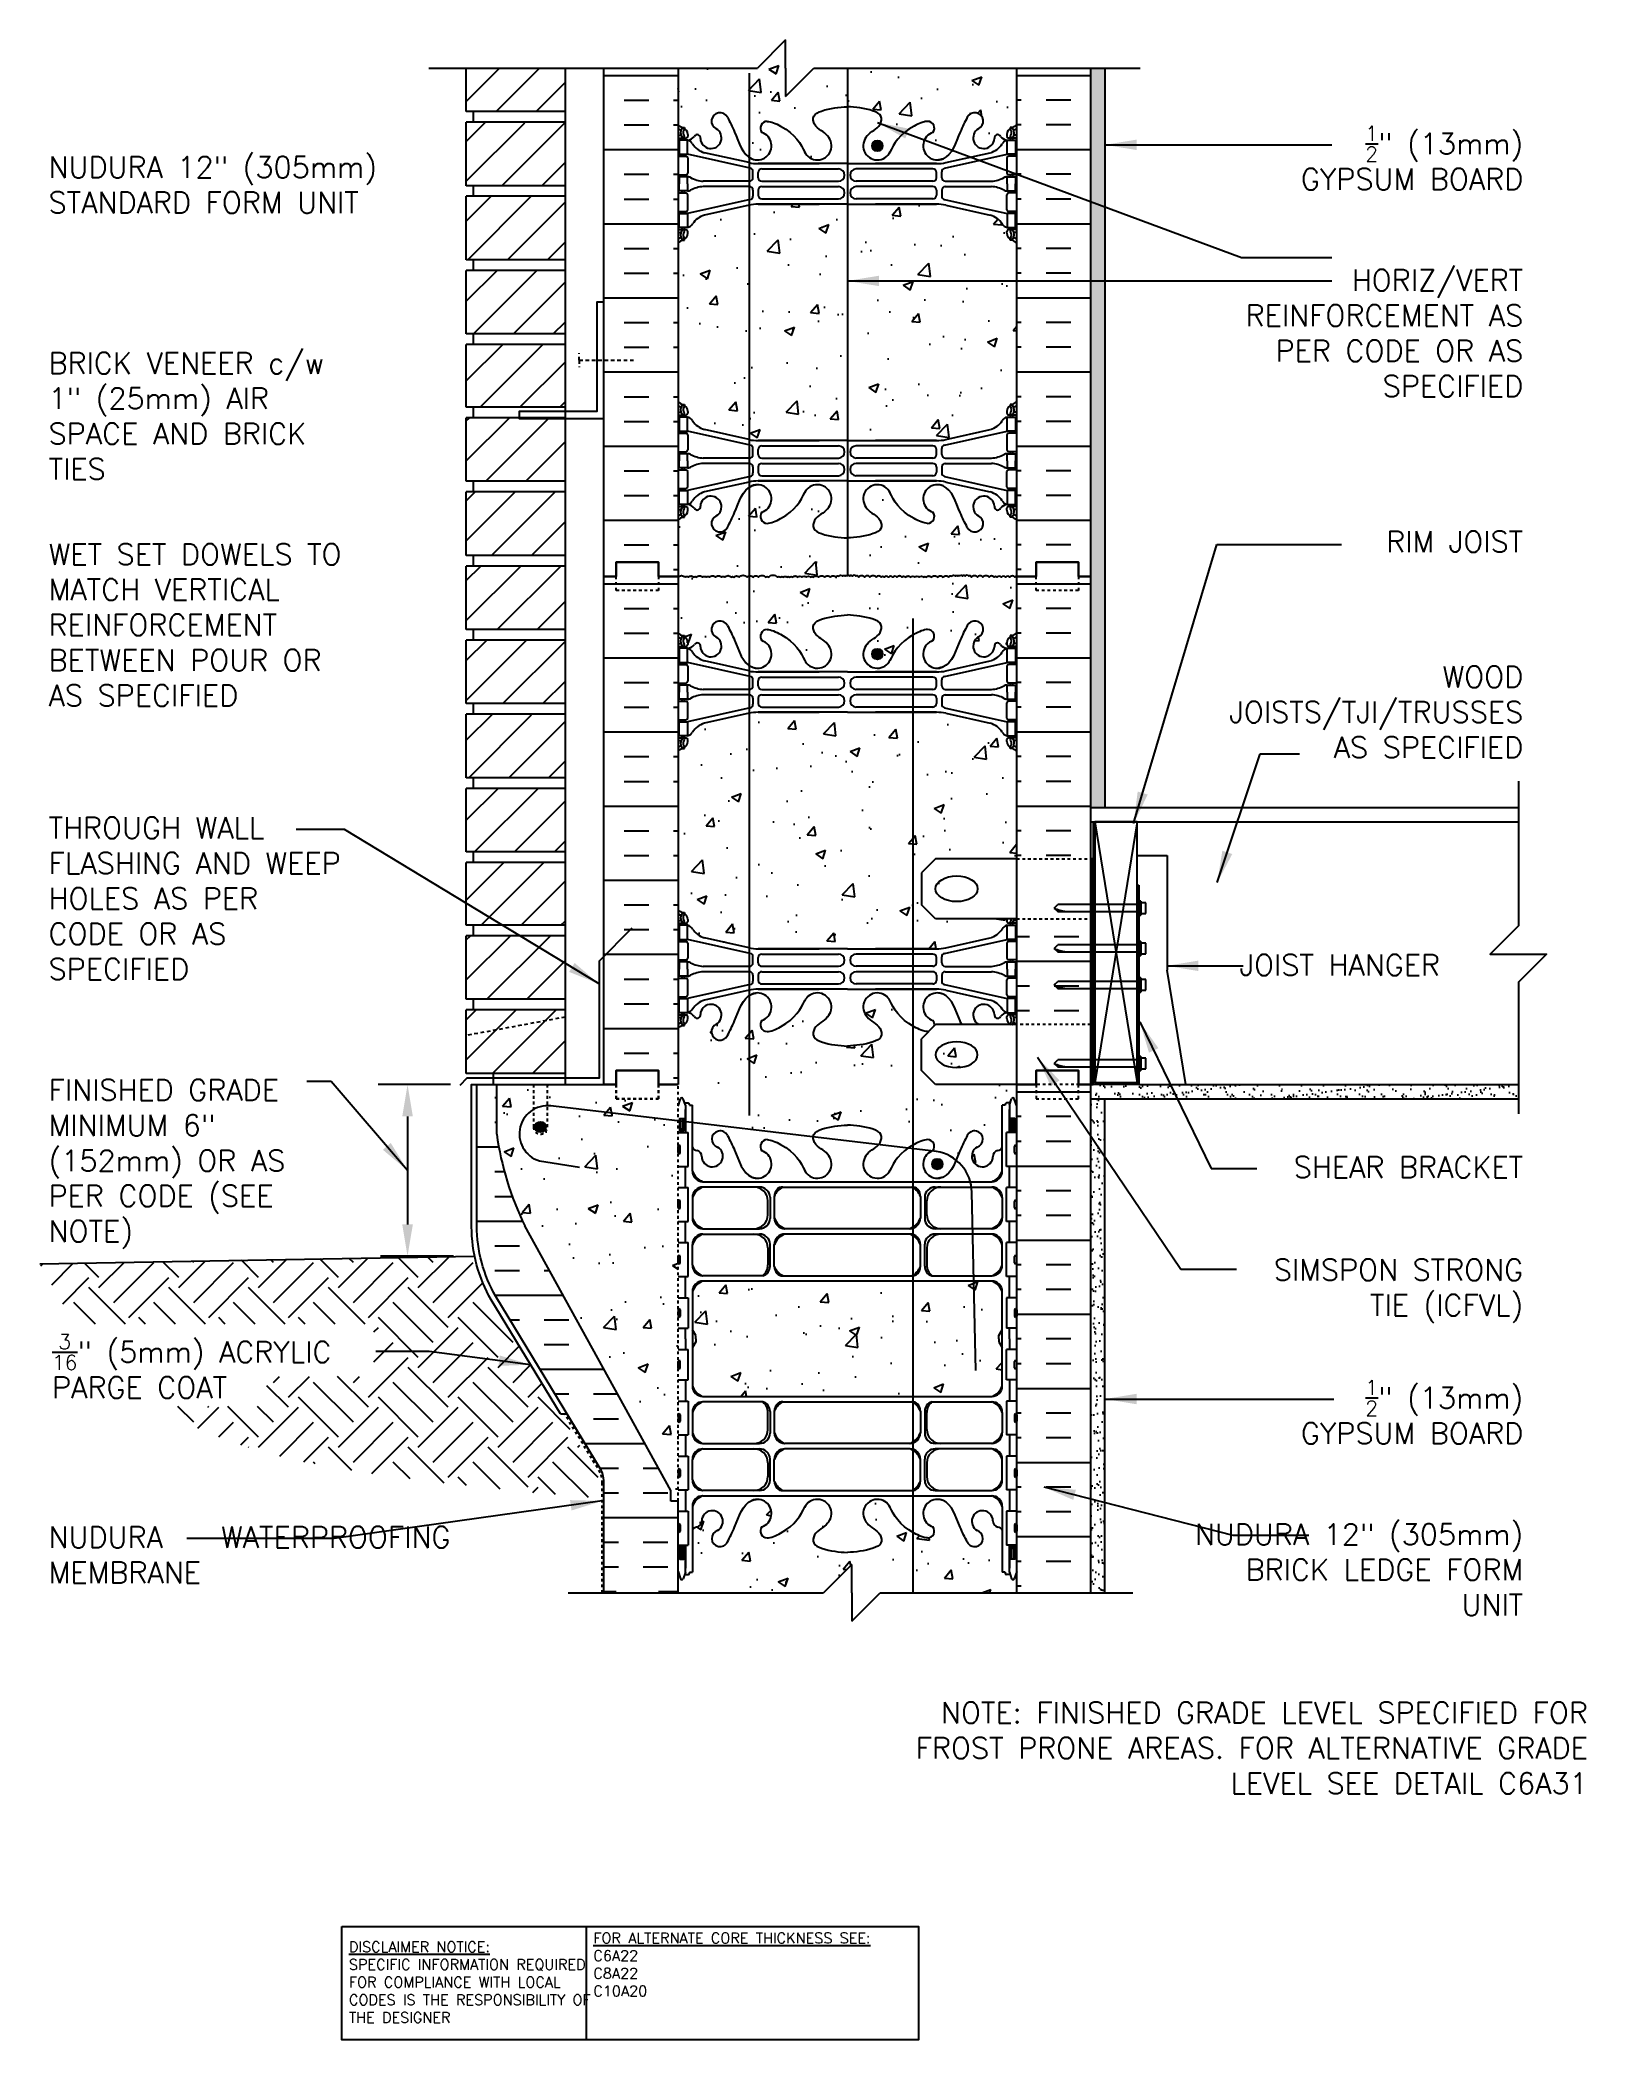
# Model space of a CAD drawing. Header units: inches. Extents: x 104.4 to 159.1, y -9.8 to 61.
import ezdxf
from ezdxf.enums import TextEntityAlignment as Align

# ---------------------------------------------------------------- set-up
doc = ezdxf.new("R2010")
doc.units = ezdxf.units.IN
doc.header["$LTSCALE"] = 0.5
doc.header["$MEASUREMENT"] = 0
for name, pattern in [('DASHED2', [0.375, 0.25, -0.125]), ('DASHEDX2', [1.5, 1, -0.5]), ('HIDDEN2', [0.1875, 0.125, -0.0625])]:
    doc.linetypes.add(name, pattern=pattern)
for name, color, linetype in [('HATCH', 12, 'Continuous'), ('Hidden2', 12, 'HIDDEN2'), ('line25', 2, 'Continuous'), ('LINE3', 3, 'Continuous'), ('LINE50', 5, 'Continuous'), ('LINE9', 9, 'Continuous'), ('TEXT', 4, 'Continuous'), ('Web_Edge', 9, 'Continuous')]:
    doc.layers.add(name, color=color, linetype=linetype)
doc.styles.add('DIM', font='romans.shx', dxfattribs={"width": 0.7})
doc.styles.add('ROMANS', font='romans.shx', dxfattribs={"height": 1.125})
doc.styles.get("Standard").update_dxf_attribs({"font": 'romans.shx', "height": 1.125})
doc.dimstyles.new('ext_12', dxfattribs={"dimscale": 12, "dimtxt": 0.09375, "dimasz": 0.09375, "dimexe": 0.09375, "dimexo": 0.0625, "dimgap": 0.0625, "dimtad": 1, "dimdec": 1, "dimzin": 3, "dimdsep": 46, "dimlunit": 4, "dimtxsty": 'DIM', "dimcen": 0.09, "dimdle": 0.09375, "dimclrt": 4, "dimadec": 0, "dimazin": 0, "dimtfac": 1, "dimtdec": 1, "dimtmove": 2, "dimatfit": 3, "dimfxl": 1, "dimfrac": 2, "dimtolj": 1, "dimtzin": 0, "dimarcsym": 0})
pattern_1 = [(37.5, (84.2863, 4.79077), (-0.0157483, 0.481706), [0, -0.38, 0, -0.425, 0, -0.40625]), (7.5, (84.2863, 4.7908), (0.442444, 0.7055365), [0, -0.205, 0, -0.3425, 0, -0.13125]), (327.5, (83.9788, 4.79077), (0.7785355, 0.0014148), [0, -0.125, 0, -0.45, 0, -0.5875]), (317.5, (83.9788, 4.7908), (0.7515317, 0.219419), [0, -0.0625, 0, -0.295, 0, -0.3375])]
pattern_2 = [(50, (4.8714, -3.2675), (3.5863, -0.31376), [0.375, -4.125]), (355, (4.8714, -3.2675), (-0.69376, 3.76096), [0.3, -3.3]), (100.4514, (5.1703, -3.2937), (2.89255, 3.4472), [0.3187, -3.50571]), (46.1842, (4.8714, -2.2675), (5.3362, -0.8276), [0.5625, -6.1875]), (96.6356, (5.316, -2.3365), (4.67331, 4.87059), [0.47805, -5.25856]), (351.184, (4.8714, -2.2675), (4.6733, 4.8706), [0.45, -4.95]), (21, (5.3714, -2.5175), (2.984535, -2.013094), [0.375, -4.125]), (326, (5.3714, -2.5175), (1.21658, 3.62575), [0.3, -3.3]), (71.4514, (5.62, -2.6853), (4.20111, 1.61265), [0.3187, -3.50571]), (37.5, (4.8714, -3.2675), (0.060799, 1.664469), [0, -3.26, 0, -3.35, 0, -3.3125]), (7.5, (4.8714, -3.2675), (1.315348, 1.972059), [0, -1.91, 0, -3.185, 0, -1.2625]), (327.5, (3.7564, -3.2675), (2.669112, -0.112774), [0, -1.25, 0, -3.9, 0, -5.175]), (317.5, (3.2564, -3.2675), (2.91593, 0.500525), [0, -1.625, 0, -2.59, 0, -3.675])]

msp = doc.modelspace()

# ---------------------------------------------------------------- texts
at = {"layer": 'TEXT', "style": 'ROMANS'}
msp.add_text(' JOIST HANGER', height=0.75, dxfattribs=at).set_placement((146.343, 28.285), align=Align.MIDDLE_LEFT)
at = {"layer": 'TEXT', "char_height": 0.75, "style": 'ROMANS'}
for s, insert, width, attachment_point in [('\\A1;{\\H0.7x;\\S1/2;}" (13mm) GYPSUM BOARD', (156.908, 56.872), 9.56327, 6), ('NUDURA 12" (305mm) STANDARD FORM UNIT', (104.659, 54.915), 13.02059, 7), ('\\A1;{\\H1x;HORIZ/VERT REINFORCEMENT AS PER CODE OR AS SPECIFIED}', (156.908, 50.662), 10.7095, 6), ('BRICK VENEER c/w 1" (25mm) AIR SPACE AND BRICK TIES', (104.659, 45.476), 12.0084, 7), ('RIM JOIST', (156.908, 43.276), 11.43486, 6), ('WET SET DOWELS TO MATCH VERTICAL REINFORCEMENT BETWEEN POUR OR AS SPECIFIED', (104.659, 37.454), 12.0084, 7), ('WOOD JOISTS/TJI/TRUSSES AS SPECIFIED', (156.908, 37.241), 11.43486, 6), ('THROUGH WALL FLASHING AND WEEP HOLES AS PER CODE OR AS SPECIFIED', (104.659, 30.639), 11.43486, 4), ('FINISHED GRADE MINIMUM 6" (152mm) OR AS PER CODE (SEE NOTE)', (104.659, 21.23), 10.75183, 4), ('SHEAR BRACKET', (156.908, 21.123), 11.43486, 6), ('SIMSPON STRONG TIE (ICFVL)', (156.908, 16.736), 10.60311, 6), ('\\A1;{\\H0.7x;\\S3/16;}" (5mm) ACRYLIC PARGE COAT', (104.783, 14.075), 11.43486, 4), ('\\A1;{\\H0.7x;\\S1/2;}" (13mm) GYPSUM BOARD', (156.908, 12.451), 9.37765, 6), ('NUDURA 12" (305mm) BRICK LEDGE FORM UNIT', (156.908, 6.869), 12.88724, 6), ('NUDURA    WATERPROOFING MEMBRANE ', (104.659, 7.391), 16.25496, 4), ('\\A1;NOTE: FINISHED GRADE LEVEL SPECIFIED FOR FROST PRONE AREAS. FOR ALTERNATIVE GRADE LEVEL SEE DETAIL C6A31', (159.198, 0.552), 27.2137, 6)]:
    msp.add_mtext(s, dxfattribs=dict(at, insert=insert, width=width, attachment_point=attachment_point))
at = {"layer": 'TEXT', "char_height": 0.375, "attachment_point": 4}
for s, insert, width in [('{\\LDISCLAIMER NOTICE:}\\PSPECIFIC INFORMATION REQUIRED FOR COMPLIANCE WITH LOCAL CODES IS THE RESPONSIBILITY OF THE DESIGNER', (115.301, -7.743), 9.3349), ('{\\LFOR ALTERNATE CORE THICKNESS SEE:\\P}C6A22\\PC8A22\\PC10A20', (123.962, -7.117), 15.5553)]:
    msp.add_mtext(s, dxfattribs=dict(at, insert=insert, width=width))

# ---------------------------------------------------------------- blocks, each defined once
blk = doc.blocks.new('12-inch Hinge Pin Web')
at = {"layer": 'Web_Edge'}
for p, q in [((349.823, 208.626), (349.901, 208.626)), ((349.823, 208.526), (350.107, 208.526)), ((349.969, 208.905), (350.059, 208.905)), ((349.969, 208.526), (349.969, 208.456)), ((350.059, 208.905), (350.059, 208.863)), ((350.059, 208.526), (350.059, 208.456)), ((350.169, 208.656), (350.169, 208.588)), ((361.477, 208.656), (361.477, 208.588)), ((361.823, 208.526), (361.54, 208.526)), ((361.677, 208.905), (361.587, 208.905)), ((361.587, 208.905), (361.587, 208.863)), ((361.587, 208.526), (361.587, 208.456)), ((361.677, 208.526), (361.677, 208.456)), ((361.823, 208.626), (361.746, 208.626)), ((349.823, 207.886), (350.107, 207.886)), ((349.969, 207.956), (349.969, 207.886)), ((350.059, 207.956), (350.059, 207.886)), ((352.382, 207.459), (350.164, 207.956)), ((350.169, 207.823), (350.169, 207.288)), ((352.339, 207.658), (350.758, 208.011)), ((352.666, 207.622), (354.823, 207.622)), ((355.823, 207.622), (352.666, 207.622)), ((355.823, 207.622), (358.981, 207.622)), ((358.981, 207.622), (356.823, 207.622)), ((359.265, 207.459), (361.482, 207.956)), ((359.308, 207.658), (360.889, 208.011)), ((361.477, 207.823), (361.477, 207.288)), ((361.823, 207.886), (361.54, 207.886)), ((361.587, 207.956), (361.587, 207.886)), ((361.677, 207.956), (361.677, 207.886)), ((349.823, 207.226), (350.107, 207.226)), ((349.969, 207.226), (349.969, 207.156)), ((350.059, 207.226), (350.059, 207.156)), ((352.355, 207), (350.717, 207)), ((352.48, 207.125), (352.48, 207.337)), ((352.667, 207.126), (352.667, 207.31)), ((352.792, 207.435), (355.511, 207.435)), ((352.792, 207.001), (355.511, 207.001)), ((358.855, 207.435), (356.135, 207.435)), ((358.855, 207.001), (356.135, 207.001)), ((358.98, 207.126), (358.98, 207.31)), ((359.167, 207.125), (359.167, 207.337)), ((359.292, 207), (360.93, 207)), ((361.823, 207.226), (361.54, 207.226)), ((361.587, 207.226), (361.587, 207.156)), ((361.677, 207.226), (361.677, 207.156)), ((349.823, 206.586), (350.107, 206.586)), ((349.969, 206.586), (349.969, 206.656)), ((350.059, 206.586), (350.059, 206.656)), ((352.382, 206.353), (350.164, 205.856)), ((350.169, 205.988), (350.169, 206.523)), ((352.355, 206.812), (350.717, 206.812)), ((352.339, 206.154), (350.758, 205.801)), ((352.48, 206.687), (352.48, 206.475)), ((352.666, 206.19), (354.823, 206.19)), ((355.823, 206.19), (352.666, 206.19)), ((352.667, 206.686), (352.667, 206.502)), ((352.792, 206.811), (355.511, 206.811)), ((352.792, 206.377), (355.511, 206.377)), ((355.823, 206.19), (358.981, 206.19)), ((358.855, 206.811), (356.135, 206.811)), ((358.855, 206.377), (356.135, 206.377)), ((358.981, 206.19), (356.823, 206.19)), ((358.98, 206.686), (358.98, 206.502)), ((359.167, 206.687), (359.167, 206.475)), ((359.265, 206.353), (361.482, 205.856)), ((359.292, 206.812), (360.93, 206.812)), ((359.308, 206.154), (360.889, 205.801)), ((361.477, 205.988), (361.477, 206.523)), ((361.823, 206.586), (361.54, 206.586)), ((361.587, 206.586), (361.587, 206.656)), ((361.677, 206.586), (361.677, 206.656)), ((349.823, 205.926), (350.107, 205.926)), ((349.969, 205.856), (349.969, 205.926)), ((350.059, 205.856), (350.059, 205.926)), ((361.823, 205.926), (361.54, 205.926)), ((361.587, 205.856), (361.587, 205.926)), ((361.677, 205.856), (361.677, 205.926)), ((349.823, 205.286), (350.107, 205.286)), ((349.823, 205.186), (349.901, 205.186)), ((349.969, 205.286), (349.969, 205.356)), ((349.969, 204.907), (350.059, 204.907)), ((350.059, 205.286), (350.059, 205.356)), ((350.059, 204.907), (350.059, 204.949)), ((350.169, 205.156), (350.169, 205.223)), ((361.477, 205.156), (361.477, 205.223)), ((361.823, 205.286), (361.54, 205.286)), ((361.587, 205.286), (361.587, 205.356)), ((361.587, 204.907), (361.587, 204.949)), ((361.677, 204.907), (361.587, 204.907)), ((361.677, 205.286), (361.677, 205.356)), ((361.823, 205.186), (361.746, 205.186)), ((349.969, 199.097), (350.059, 199.097)), ((350.059, 199.097), (350.059, 199.055)), ((361.677, 199.097), (361.587, 199.097)), ((361.587, 199.097), (361.587, 199.055)), ((349.823, 198.818), (349.901, 198.818)), ((349.823, 198.718), (350.107, 198.718)), ((349.969, 198.718), (349.969, 198.648)), ((350.059, 198.718), (350.059, 198.648)), ((350.169, 198.848), (350.169, 198.781)), ((361.477, 198.848), (361.477, 198.781)), ((361.823, 198.718), (361.54, 198.718)), ((361.587, 198.718), (361.587, 198.648)), ((361.677, 198.718), (361.677, 198.648)), ((361.823, 198.818), (361.746, 198.818)), ((349.823, 198.078), (350.107, 198.078)), ((349.969, 198.148), (349.969, 198.078)), ((350.059, 198.148), (350.059, 198.078)), ((352.382, 197.652), (350.164, 198.148)), ((350.169, 198.016), (350.169, 197.481)), ((352.339, 197.85), (350.758, 198.203)), ((352.666, 197.814), (354.823, 197.814)), ((355.823, 197.814), (352.666, 197.814)), ((355.823, 197.814), (358.981, 197.814)), ((358.981, 197.814), (356.823, 197.814)), ((359.265, 197.652), (361.482, 198.148)), ((359.308, 197.85), (360.889, 198.203)), ((361.477, 198.016), (361.477, 197.481)), ((361.823, 198.078), (361.54, 198.078)), ((361.587, 198.148), (361.587, 198.078)), ((361.677, 198.148), (361.677, 198.078)), ((349.823, 197.418), (350.107, 197.418)), ((349.969, 197.418), (349.969, 197.348)), ((350.059, 197.418), (350.059, 197.348)), ((352.355, 197.192), (350.717, 197.192)), ((352.355, 197.004), (350.717, 197.004)), ((352.48, 197.317), (352.48, 197.53)), ((352.667, 197.318), (352.667, 197.502)), ((352.792, 197.627), (355.511, 197.627)), ((352.792, 197.193), (355.511, 197.193)), ((352.792, 197.003), (355.511, 197.003)), ((358.855, 197.627), (356.135, 197.627)), ((358.855, 197.193), (356.135, 197.193)), ((358.855, 197.003), (356.135, 197.003)), ((358.98, 197.318), (358.98, 197.502)), ((359.167, 197.317), (359.167, 197.53)), ((359.292, 197.192), (360.93, 197.192)), ((359.292, 197.004), (360.93, 197.004)), ((361.823, 197.418), (361.54, 197.418)), ((361.587, 197.418), (361.587, 197.348)), ((361.677, 197.418), (361.677, 197.348)), ((349.823, 196.778), (350.107, 196.778)), ((349.969, 196.778), (349.969, 196.848)), ((350.059, 196.778), (350.059, 196.848)), ((352.382, 196.545), (350.164, 196.048)), ((350.169, 196.181), (350.169, 196.716)), ((352.339, 196.347), (350.758, 195.994)), ((352.48, 196.879), (352.48, 196.667)), ((352.666, 196.383), (354.823, 196.383)), ((355.823, 196.383), (352.666, 196.383)), ((352.667, 196.878), (352.667, 196.694)), ((352.792, 196.569), (355.511, 196.569)), ((355.823, 196.383), (358.981, 196.383)), ((358.855, 196.569), (356.135, 196.569)), ((358.981, 196.383), (356.823, 196.383)), ((358.98, 196.878), (358.98, 196.694)), ((359.167, 196.879), (359.167, 196.667)), ((359.265, 196.545), (361.482, 196.048)), ((359.308, 196.347), (360.889, 195.994)), ((361.477, 196.181), (361.477, 196.716)), ((361.823, 196.778), (361.54, 196.778)), ((361.587, 196.778), (361.587, 196.848)), ((361.677, 196.778), (361.677, 196.848)), ((349.823, 196.118), (350.107, 196.118)), ((349.969, 196.048), (349.969, 196.118)), ((349.969, 195.478), (349.969, 195.548)), ((350.059, 196.048), (350.059, 196.118)), ((350.059, 195.478), (350.059, 195.548)), ((361.823, 196.118), (361.54, 196.118)), ((361.587, 196.048), (361.587, 196.118)), ((361.587, 195.478), (361.587, 195.548)), ((361.677, 196.048), (361.677, 196.118)), ((361.677, 195.478), (361.677, 195.548)), ((349.823, 195.478), (350.107, 195.478)), ((349.823, 195.378), (349.901, 195.378)), ((349.969, 195.099), (350.059, 195.099)), ((350.059, 195.099), (350.059, 195.141)), ((350.169, 195.348), (350.169, 195.416)), ((361.477, 195.348), (361.477, 195.416)), ((361.823, 195.478), (361.54, 195.478)), ((361.587, 195.099), (361.587, 195.141)), ((361.677, 195.099), (361.587, 195.099)), ((361.823, 195.378), (361.746, 195.378))]:
    blk.add_line(p, q, dxfattribs=at)
for points in [[(349.864, 207.956), (350.164, 207.956), (350.164, 208.456), (349.864, 208.456)], [(361.782, 207.956), (361.482, 207.956), (361.482, 208.456), (361.782, 208.456)], [(349.864, 205.856), (350.164, 205.856), (350.164, 205.356), (349.864, 205.356)], [(361.782, 205.856), (361.482, 205.856), (361.482, 205.356), (361.782, 205.356)], [(349.864, 198.148), (350.164, 198.148), (350.164, 198.648), (349.864, 198.648)], [(361.782, 198.148), (361.482, 198.148), (361.482, 198.648), (361.782, 198.648)], [(349.864, 196.048), (350.164, 196.048), (350.164, 195.548), (349.864, 195.548)], [(361.782, 196.048), (361.482, 196.048), (361.482, 195.548), (361.782, 195.548)]]:
    blk.add_lwpolyline(points, close=True, dxfattribs=at)
for points in [[(350.164, 206.906), (350.164, 207.156), (349.864, 207.156), (349.864, 206.906)], [(350.164, 206.906), (350.164, 206.656), (349.864, 206.656), (349.864, 206.906)], [(361.482, 206.906), (361.482, 207.156), (361.782, 207.156), (361.782, 206.906)], [(361.482, 206.906), (361.482, 206.656), (361.782, 206.656), (361.782, 206.906)], [(350.164, 197.098), (350.164, 197.348), (349.864, 197.348), (349.864, 197.098)], [(350.164, 197.098), (350.164, 196.848), (349.864, 196.848), (349.864, 197.098)], [(361.482, 197.098), (361.482, 197.348), (361.782, 197.348), (361.782, 197.098)], [(361.482, 197.098), (361.482, 196.848), (361.782, 196.848), (361.782, 197.098)]]:
    blk.add_lwpolyline(points, dxfattribs=at)
for centre, radius, start, end in [((350.169, 209.363), 0.5, 226.21089, 250.52878), ((351.309, 209.126), 0.3, 27.59697, 243.94252), ((352.982, 208.879), 0.242, 90, 218.23271), ((358.665, 208.879), 0.242, 321.76729, 90), ((360.337, 209.126), 0.3, 296.05748, 152.40303), ((361.477, 209.363), 0.5, 289.47122, 313.78911), ((350.169, 209.363), 0.6, 234.78322, 245.07477), ((349.902, 208.646), 0.0196, 269.40316, 15.4901), ((350.163, 208.71), 0.25, 140.11451, 222.46087), ((349.907, 208.8), 0.021, 343.464, 63.99573), ((350.005, 208.841), 0.045, 321.448, 139.1879), ((350.012, 208.572), 0.045, 222.46087, 42.46087), ((349.919, 208.656), 0.25, 0, 70.52878), ((350.163, 208.71), 0.16, 140.00008, 222.46087), ((350.107, 208.588), 0.0625, 270, 0), ((350.127, 208.805), 0.352, 276.12908, 321.53314), ((350.042, 208.113), 0.364, 34.97751, 70.33874), ((350.965, 208.725), 0.743, 212.79192, 253.81071), ((350.504, 208.537), 0.113, 347.81557, 154.05694), ((350.989, 208.532), 0.375, 182.92371, 59.86753), ((352.636, 208.254), 0.5, 246.21387, 71.79367), ((354.761, 208.254), 0.5, 204.81899, 44.18751), ((356.886, 208.254), 0.5, 135.81249, 335.18101), ((359.011, 208.254), 0.5, 108.20633, 293.78613), ((360.657, 208.532), 0.375, 120.13247, 357.07629), ((360.682, 208.725), 0.743, 286.18929, 327.20808), ((361.143, 208.537), 0.113, 25.94306, 192.18443), ((361.52, 208.805), 0.352, 218.46686, 263.87092), ((361.605, 208.113), 0.364, 109.66126, 145.02249), ((361.727, 208.656), 0.25, 109.47122, 180), ((361.54, 208.588), 0.0625, 180, 270), ((361.635, 208.572), 0.045, 137.53913, 317.53913), ((361.641, 208.841), 0.045, 40.8121, 218.552), ((361.484, 208.71), 0.16, 317.53913, 39.99992), ((361.484, 208.71), 0.25, 317.53913, 39.88549), ((361.74, 208.8), 0.021, 116.00427, 196.536), ((361.745, 208.646), 0.0196, 164.5099, 270.59684), ((361.477, 209.363), 0.6, 294.92523, 305.21678), ((350.107, 207.823), 0.0625, 0, 90), ((352.666, 209.122), 1.5, 257.41348, 270), ((358.981, 209.122), 1.5, 270, 282.58652), ((361.54, 207.823), 0.0625, 90, 180), ((350.107, 207.288), 0.0625, 270, 0), ((350.16, 206.937), 0.219, 60.49375, 88.91995), ((350.806, 208.167), 1.17, 242.63655, 265.65045), ((352.355, 207.125), 0.125, 270, 0), ((352.355, 207.337), 0.125, 0, 77.37673), ((352.792, 207.31), 0.125, 90, 180), ((352.792, 207.126), 0.125, 180, 270), ((355.511, 207.218), 0.217, 270, 90), ((356.135, 207.218), 0.217, 90, 270), ((358.855, 207.31), 0.125, 0, 90), ((358.855, 207.126), 0.125, 270, 360), ((359.292, 207.337), 0.125, 102.62327, 180), ((359.292, 207.125), 0.125, 180, 270), ((360.841, 208.167), 1.17, 274.34955, 297.36345), ((361.487, 206.937), 0.219, 91.08005, 119.50625), ((361.54, 207.288), 0.0625, 180, 270), ((350.107, 206.523), 0.0625, 0, 90), ((350.16, 206.875), 0.219, 271.08005, 299.50625), ((350.806, 205.645), 1.17, 94.34955, 117.36345), ((352.666, 204.69), 1.5, 90, 102.58652), ((352.355, 206.687), 0.125, 0, 90), ((352.355, 206.475), 0.125, 282.62327, 0), ((352.792, 206.686), 0.125, 90, 180), ((352.792, 206.502), 0.125, 180, 270), ((355.511, 206.594), 0.217, 270, 90), ((356.135, 206.594), 0.217, 90, 270), ((358.855, 206.686), 0.125, 0, 90), ((358.855, 206.502), 0.125, 270, 0), ((358.981, 204.69), 1.5, 77.41348, 90), ((359.292, 206.687), 0.125, 90, 180), ((359.292, 206.475), 0.125, 180, 257.37673), ((360.841, 205.645), 1.17, 62.63655, 85.65045), ((361.487, 206.875), 0.219, 240.49375, 268.91995), ((361.54, 206.523), 0.0625, 90, 180), ((350.107, 205.988), 0.0625, 270, 0), ((350.042, 205.699), 0.364, 289.66126, 325.02249), ((350.965, 205.087), 0.743, 106.18929, 147.20808), ((360.682, 205.087), 0.743, 32.79192, 73.81071), ((361.605, 205.699), 0.364, 214.97751, 250.33874), ((361.54, 205.988), 0.0625, 180, 270), ((350.169, 204.449), 0.6, 114.92523, 125.21678), ((350.169, 204.449), 0.5, 109.47122, 133.78911), ((349.902, 205.166), 0.0196, 344.5099, 90.59684), ((350.163, 205.101), 0.25, 137.53913, 219.88549), ((349.907, 205.012), 0.021, 296.00427, 16.536), ((350.005, 204.97), 0.045, 220.8121, 38.552), ((350.012, 205.24), 0.045, 317.53913, 137.53913), ((350.163, 205.101), 0.16, 137.53913, 219.99992), ((349.919, 205.156), 0.25, 289.47122, 360), ((350.107, 205.223), 0.0625, 360, 90), ((361.54, 205.223), 0.0625, 90, 180), ((361.727, 205.156), 0.25, 180, 250.52878), ((361.635, 205.24), 0.045, 42.46087, 222.46087), ((361.641, 204.97), 0.045, 141.448, 319.1879), ((361.484, 205.101), 0.16, 320.00008, 42.46087), ((361.477, 204.449), 0.5, 46.21089, 70.52878), ((361.484, 205.101), 0.25, 320.11451, 42.46087), ((361.74, 205.012), 0.021, 163.464, 243.99573), ((361.745, 205.166), 0.0196, 89.40316, 195.4901), ((361.477, 204.449), 0.6, 54.78322, 65.07477), ((350.169, 199.555), 0.5, 226.21089, 250.52878), ((350.169, 199.555), 0.6, 234.78322, 245.07477), ((350.163, 198.903), 0.25, 140.11451, 222.46087), ((350.005, 199.034), 0.045, 321.448, 139.1879), ((349.919, 198.848), 0.25, 0, 70.52878), ((361.727, 198.848), 0.25, 109.47122, 180), ((361.641, 199.034), 0.045, 40.8121, 218.552), ((361.477, 199.555), 0.5, 289.47122, 313.78911), ((361.484, 198.903), 0.25, 317.53913, 39.88549), ((361.477, 199.555), 0.6, 294.92523, 305.21678), ((349.902, 198.838), 0.0196, 269.40316, 15.4901), ((349.907, 198.992), 0.021, 343.464, 63.99573), ((350.012, 198.764), 0.045, 222.46087, 42.46087), ((350.163, 198.903), 0.16, 140.00008, 222.46087), ((350.107, 198.781), 0.0625, 270, 0), ((350.042, 198.306), 0.364, 34.97751, 70.33874), ((350.965, 198.917), 0.743, 212.79192, 253.81071), ((360.682, 198.917), 0.743, 286.18929, 327.20808), ((361.605, 198.306), 0.364, 109.66126, 145.02249), ((361.54, 198.781), 0.0625, 180, 270), ((361.635, 198.764), 0.045, 137.53913, 317.53913), ((361.484, 198.903), 0.16, 317.53913, 39.99992), ((361.74, 198.992), 0.021, 116.00427, 196.536), ((361.745, 198.838), 0.0196, 164.5099, 270.59684), ((350.107, 198.016), 0.0625, 0, 90), ((352.666, 199.314), 1.5, 257.41348, 270), ((352.355, 197.53), 0.125, 0, 77.37673), ((358.981, 199.314), 1.5, 270, 282.58652), ((359.292, 197.53), 0.125, 102.62327, 180), ((361.54, 198.016), 0.0625, 90, 180), ((350.107, 197.481), 0.0625, 270, 0), ((350.16, 197.13), 0.219, 60.49375, 88.91995), ((350.806, 198.359), 1.17, 242.63655, 265.65045), ((350.806, 195.837), 1.17, 94.34955, 117.36345), ((352.355, 197.317), 0.125, 270, 0), ((352.355, 196.879), 0.125, 0, 90), ((352.792, 197.502), 0.125, 90, 180), ((352.792, 197.318), 0.125, 180, 270), ((352.792, 196.878), 0.125, 90, 180), ((355.511, 197.41), 0.217, 270, 90), ((355.511, 196.786), 0.217, 270, 90), ((356.135, 197.41), 0.217, 90, 270), ((356.135, 196.786), 0.217, 90, 270), ((358.855, 197.502), 0.125, 0, 90), ((358.855, 197.318), 0.125, 270, 360), ((358.855, 196.878), 0.125, 0, 90), ((359.292, 197.317), 0.125, 180, 270), ((359.292, 196.879), 0.125, 90, 180), ((360.841, 198.359), 1.17, 274.34955, 297.36345), ((360.841, 195.837), 1.17, 62.63655, 85.65045), ((361.487, 197.13), 0.219, 91.08005, 119.50625), ((361.54, 197.481), 0.0625, 180, 270), ((350.107, 196.716), 0.0625, 0, 90), ((350.16, 197.067), 0.219, 271.08005, 299.50625), ((352.666, 194.883), 1.5, 90, 102.58652), ((352.355, 196.667), 0.125, 282.62327, 0), ((352.636, 195.75), 0.5, 288.20633, 113.78613), ((352.792, 196.694), 0.125, 180, 270), ((354.761, 195.75), 0.5, 315.81249, 155.18101), ((356.886, 195.75), 0.5, 24.81899, 224.18751), ((359.011, 195.75), 0.5, 66.21387, 251.79367), ((358.855, 196.694), 0.125, 270, 0), ((358.981, 194.883), 1.5, 77.41348, 90), ((359.292, 196.667), 0.125, 180, 257.37673), ((361.487, 197.067), 0.219, 240.49375, 268.91995), ((361.54, 196.716), 0.0625, 90, 180), ((350.107, 196.181), 0.0625, 270, 0), ((350.042, 195.891), 0.364, 289.66126, 325.02249), ((350.127, 195.199), 0.352, 38.46686, 83.87092), ((350.965, 195.28), 0.743, 106.18929, 147.20808), ((350.989, 195.472), 0.375, 300.13247, 177.07629), ((360.657, 195.472), 0.375, 2.92371, 239.86753), ((360.682, 195.28), 0.743, 32.79192, 73.81071), ((361.52, 195.199), 0.352, 96.12908, 141.53314), ((361.605, 195.891), 0.364, 214.97751, 250.33874), ((361.54, 196.181), 0.0625, 180, 270), ((350.169, 194.641), 0.6, 114.92523, 125.21678), ((350.169, 194.641), 0.5, 109.47122, 133.78911), ((349.902, 195.359), 0.0196, 344.5099, 90.59684), ((350.163, 195.294), 0.25, 137.53913, 219.88549), ((349.907, 195.204), 0.021, 296.00427, 16.536), ((350.005, 195.163), 0.045, 220.8121, 38.552), ((350.012, 195.432), 0.045, 317.53913, 137.53913), ((350.163, 195.294), 0.16, 137.53913, 219.99992), ((349.919, 195.348), 0.25, 289.47122, 360), ((350.107, 195.416), 0.0625, 360, 90), ((350.504, 195.467), 0.113, 205.94306, 12.18443), ((351.309, 194.878), 0.3, 116.05748, 332.40303), ((352.982, 195.125), 0.242, 141.76729, 270), ((358.665, 195.125), 0.242, 270, 38.23271), ((360.337, 194.878), 0.3, 207.59697, 63.94252), ((361.143, 195.467), 0.113, 167.81557, 334.05694), ((361.54, 195.416), 0.0625, 90, 180), ((361.727, 195.348), 0.25, 180, 250.52878), ((361.635, 195.432), 0.045, 42.46087, 222.46087), ((361.641, 195.163), 0.045, 141.448, 319.1879), ((361.484, 195.294), 0.16, 320.00008, 42.46087), ((361.477, 194.641), 0.5, 46.21089, 70.52878), ((361.484, 195.294), 0.25, 320.11451, 42.46087), ((361.74, 195.204), 0.021, 163.464, 243.99573), ((361.745, 195.359), 0.0196, 89.40316, 195.4901), ((361.477, 194.641), 0.6, 54.78322, 65.07477)]:
    blk.add_arc(centre, radius, start, end, dxfattribs=at)
for points, knots in [([(351.575, 209.265), (351.661, 209.098), (351.914, 208.608), (352.128, 207.859), (352.538, 207.764), (352.595, 207.756)], [0, 0, 0, 0, 0.579211, 1.703896, 1.875321, 1.875321, 1.875321, 1.875321]), ([(352.982, 209.121), (353.103, 209.123), (353.937, 208.766), (354.176, 208.309), (354.317, 208.026)], [0.038125, 0.038125, 0.038125, 0.038125, 0.320663, 1.258119, 1.258119, 1.258119, 1.258119]), ([(355.119, 208.603), (355.012, 208.766), (354.652, 208.856), (354.575, 209.352), (355.123, 209.588), (355.527, 209.616), (355.823, 209.637)], [0.229407, 0.229407, 0.229407, 0.229407, 0.844432, 1.128849, 1.464331, 2.389004, 2.389004, 2.389004, 2.389004]), ([(356.527, 208.603), (356.635, 208.766), (356.995, 208.856), (357.072, 209.352), (356.524, 209.588), (356.12, 209.616), (355.823, 209.637)], [0.229407, 0.229407, 0.229407, 0.229407, 0.844432, 1.128849, 1.464331, 2.389004, 2.389004, 2.389004, 2.389004]), ([(358.665, 209.121), (358.544, 209.123), (357.71, 208.766), (357.471, 208.309), (357.33, 208.026)], [0.038125, 0.038125, 0.038125, 0.038125, 0.320663, 1.258119, 1.258119, 1.258119, 1.258119]), ([(360.072, 209.265), (359.986, 209.098), (359.733, 208.608), (359.519, 207.859), (359.109, 207.764), (359.052, 207.756)], [0, 0, 0, 0, 0.579211, 1.703896, 1.875321, 1.875321, 1.875321, 1.875321]), ([(351.575, 194.739), (351.661, 194.906), (351.914, 195.396), (352.128, 196.145), (352.538, 196.24), (352.595, 196.248)], [0, 0, 0, 0, 0.579211, 1.703896, 1.875321, 1.875321, 1.875321, 1.875321]), ([(360.072, 194.739), (359.986, 194.906), (359.733, 195.396), (359.519, 196.145), (359.109, 196.24), (359.052, 196.248)], [0, 0, 0, 0, 0.579211, 1.703896, 1.875321, 1.875321, 1.875321, 1.875321]), ([(352.982, 194.883), (353.103, 194.881), (353.937, 195.239), (354.176, 195.695), (354.317, 195.979)], [0.038125, 0.038125, 0.038125, 0.038125, 0.320663, 1.258119, 1.258119, 1.258119, 1.258119]), ([(358.665, 194.883), (358.544, 194.881), (357.71, 195.239), (357.471, 195.695), (357.33, 195.979)], [0.038125, 0.038125, 0.038125, 0.038125, 0.320663, 1.258119, 1.258119, 1.258119, 1.258119]), ([(355.119, 195.401), (355.012, 195.238), (354.652, 195.148), (354.575, 194.652), (355.123, 194.416), (355.527, 194.388), (355.823, 194.367)], [0.229407, 0.229407, 0.229407, 0.229407, 0.844432, 1.128849, 1.464331, 2.389004, 2.389004, 2.389004, 2.389004]), ([(356.527, 195.401), (356.635, 195.238), (356.995, 195.148), (357.072, 194.652), (356.524, 194.416), (356.12, 194.388), (355.823, 194.367)], [0.229407, 0.229407, 0.229407, 0.229407, 0.844432, 1.128849, 1.464331, 2.389004, 2.389004, 2.389004, 2.389004])]:
    blk.add_open_spline(points, degree=3, knots=knots, dxfattribs=at)
for points in [[(352.667, 207.131), (352.667, 207.305)], [(358.98, 207.131), (358.98, 207.305)], [(352.667, 206.681), (352.667, 206.507)], [(358.98, 206.681), (358.98, 206.507)], [(352.667, 197.323), (352.667, 197.497)], [(358.98, 197.323), (358.98, 197.497)], [(352.667, 196.873), (352.667, 196.699)], [(358.98, 196.873), (358.98, 196.699)]]:
    blk.add_open_spline(points, degree=1, dxfattribs=at)

# ---------------------------------------------------------------- hatches: boundary and pattern name
at = {"layer": 'HATCH'}
h = msp.add_hatch(dxfattribs=at)
h.set_pattern_fill('AR-CONC', color=256, scale=0.5)
edge = h.paths.add_edge_path()
edge.add_line((138.962, 60.045), (131.775, 60.045))
edge.add_line((131.775, 60.045), (130.775, 59.045))
edge.add_line((130.775, 59.045), (130.775, 60.045))
edge.add_line((130.775, 60.045), (130.775, 61.045))
edge.add_line((130.775, 61.045), (129.775, 60.045))
edge.add_line((129.775, 60.045), (126.962, 60.045))
edge.add_line((126.962, 60.045), (126.962, 58.045))
edge.add_arc((127.308, 58.406), 0.5, 226.21089, 246.42182)
edge.add_line((127.108, 57.948), (127.198, 57.948))
edge.add_line((127.198, 57.948), (127.198, 57.906))
edge.add_arc((127.058, 57.699), 0.25, 0, 55.9442, ccw=False)
edge.add_line((127.308, 57.699), (127.308, 57.631))
edge.add_arc((127.246, 57.631), 0.0625, -90, 0, ccw=False)
edge.add_line((127.246, 57.569), (127.198, 57.569))
edge.add_line((127.198, 57.569), (127.198, 57.499))
edge.add_line((127.198, 57.499), (127.303, 57.499))
edge.add_arc((127.266, 57.848), 0.352, 276.12908, 321.53314)
edge.add_arc((127.643, 57.58), 0.113, -12.18443, 154.05694, ccw=False)
edge.add_arc((128.128, 57.575), 0.375, 182.92371, 419.86753)
edge.add_arc((128.448, 58.169), 0.3, 27.59697, 243.94252, ccw=False)
edge.add_spline(control_points=[(128.714, 58.308), (128.8, 58.141), (129.039, 57.678), (129.226, 57.043), (129.497, 56.878)], knot_values=[0, 0, 0, 0, 0.579211, 1.611967, 1.611967, 1.611967, 1.611967], degree=3, periodic=0)
edge.add_spline(control_points=[(129.497, 56.878), (129.521, 56.863), (129.547, 56.85), (129.573, 56.84)], knot_values=[1.611967, 1.611967, 1.611967, 1.611967, 1.703896, 1.703896, 1.703896, 1.703896], degree=3, periodic=0)
edge.add_spline(control_points=[(129.573, 56.84), (129.623, 56.82), (129.677, 56.807), (129.734, 56.799)], knot_values=[1.703896, 1.703896, 1.703896, 1.703896, 1.875321, 1.875321, 1.875321, 1.875321], degree=3, periodic=0)
edge.add_arc((129.775, 57.297), 0.5, 265.29258, 431.79367)
edge.add_arc((130.121, 57.922), 0.242, 90, 218.23271, ccw=False)
edge.add_spline(control_points=[(130.121, 58.164), (130.242, 58.166), (131.061, 57.815), (131.307, 57.367), (131.446, 57.087)], knot_values=[0.038125, 0.038125, 0.038125, 0.038125, 0.320663, 1.237398, 1.237398, 1.237398, 1.237398], degree=3, periodic=0)
edge.add_arc((131.9, 57.297), 0.5, 204.81899, 404.18751)
edge.add_spline(control_points=[(132.258, 57.646), (132.151, 57.809), (131.791, 57.899), (131.714, 58.395), (132.262, 58.631), (132.666, 58.659), (132.962, 58.68)], knot_values=[0.229407, 0.229407, 0.229407, 0.229407, 0.844432, 1.128849, 1.464331, 2.389, 2.389, 2.389, 2.389], degree=3, periodic=0)
edge.add_spline(control_points=[(132.962, 58.68), (133.259, 58.659), (133.662, 58.631), (134.211, 58.395), (134.134, 57.899), (133.774, 57.809), (133.666, 57.646)], knot_values=[0.229407, 0.229407, 0.229407, 0.229407, 1.15408, 1.489562, 1.773979, 2.389004, 2.389004, 2.389004, 2.389004], degree=3, periodic=0)
edge.add_arc((134.025, 57.297), 0.5, 135.81249, 335.18101)
edge.add_spline(control_points=[(134.479, 57.087), (134.618, 57.367), (134.863, 57.815), (135.683, 58.166), (135.803, 58.164)], knot_values=[0.038125, 0.038125, 0.038125, 0.038125, 0.95486, 1.237398, 1.237398, 1.237398, 1.237398], degree=3, periodic=0)
edge.add_arc((135.803, 57.922), 0.242, -38.23271, 90, ccw=False)
edge.add_arc((136.15, 57.297), 0.5, 108.20633, 274.70742)
edge.add_spline(control_points=[(136.191, 56.799), (136.248, 56.807), (136.302, 56.82), (136.351, 56.84)], knot_values=[1.703896, 1.703896, 1.703896, 1.703896, 1.875321, 1.875321, 1.875321, 1.875321], degree=3, periodic=0)
edge.add_spline(control_points=[(136.351, 56.84), (136.677, 56.97), (136.872, 57.651), (137.125, 58.141), (137.211, 58.308)], knot_values=[0, 0, 0, 0, 1.124685, 1.703896, 1.703896, 1.703896, 1.703896], degree=3, periodic=0)
edge.add_arc((137.476, 58.169), 0.3, -63.94252, 153.03104, ccw=False)
edge.add_arc((137.796, 57.575), 0.375, 120.13247, 357.07629)
edge.add_arc((138.282, 57.58), 0.113, 25.94306, 192.18443, ccw=False)
edge.add_arc((138.659, 57.848), 0.352, 218.46686, 263.87092)
edge.add_line((138.621, 57.499), (138.726, 57.499))
edge.add_line((138.726, 57.499), (138.726, 57.569))
edge.add_line((138.726, 57.569), (138.679, 57.569))
edge.add_arc((138.679, 57.631), 0.0625, 180, 270, ccw=False)
edge.add_line((138.616, 57.631), (138.616, 57.699))
edge.add_arc((138.866, 57.699), 0.25, 124.0558, 180, ccw=False)
edge.add_line((138.726, 57.906), (138.726, 57.948))
edge.add_line((138.726, 57.948), (138.816, 57.948))
edge.add_arc((138.616, 58.406), 0.5, 293.57818, 313.78911)
edge.add_line((138.962, 58.045), (138.962, 60.045))
h.paths.add_polyline_path([(134.212, 57.297, -1), (133.837, 57.297, -1)], flags=16)
h = msp.add_hatch(dxfattribs=at)
h.set_pattern_fill('INSUL', color=256, scale=7, style=0)
h.set_pattern_definition([(0, (-2799.1993, -354.9646), (0, 2.625), []), (0, (-2799.1993, -354.0896), (0, 2.625), [0.875, -0.875]), (0, (-2799.1993, -353.2146), (0, 2.625), [0.875, -0.875])])
h.paths.add_polyline_path([(124.337, 42.045), (124.775, 42.045), (124.775, 42.545), (126.275, 42.545), (126.275, 42.045), (126.962, 42.045), (126.962, 60.045), (126.275, 60.045), (126.275, 60.545), (124.775, 60.545), (124.775, 60.045), (124.337, 60.045)])
h = msp.add_hatch(dxfattribs=at)
h.set_pattern_fill('INSUL', color=256, scale=7, style=0)
h.set_pattern_definition([(180, (3065.124, -354.9646), (0, 2.625), []), (180, (3065.124, -354.0896), (0, 2.625), [0.875, -0.875]), (180, (3065.124, -353.2146), (0, 2.625), [0.875, -0.875])])
h.paths.add_polyline_path([(141.587, 42.045), (141.15, 42.045), (141.15, 42.545), (139.65, 42.545), (139.65, 42.045), (138.962, 42.045), (138.962, 60.045), (139.65, 60.045), (139.65, 60.545), (141.15, 60.545), (141.15, 60.045), (141.587, 60.045)])
h = msp.add_hatch(dxfattribs=at)
h.set_pattern_fill('ANSI31', color=256, scale=8, style=0)
h.set_pattern_definition([(45, (113.1609, -6.8299), (-0.707107, 0.707107), [])])
h.paths.add_polyline_path([(122.962, 26.695), (119.462, 26.695), (119.462, 24.445), (122.962, 24.445)])
h.paths.add_polyline_path([(122.962, 29.32), (119.462, 29.32), (119.462, 27.07), (122.962, 27.07)])
h.paths.add_polyline_path([(122.962, 31.915), (119.462, 31.915), (119.462, 29.695), (122.962, 29.695)])
h.paths.add_polyline_path([(122.962, 34.54), (119.462, 34.54), (119.462, 32.29), (122.962, 32.29)])
h.paths.add_polyline_path([(122.962, 37.14), (121.337, 37.14), (121.337, 37.165), (119.462, 37.165), (119.462, 34.915), (122.962, 34.915)])
h.paths.add_polyline_path([(122.962, 39.79), (119.462, 39.79), (119.462, 37.54), (122.962, 37.54)])
h.paths.add_polyline_path([(122.962, 42.415), (119.462, 42.415), (119.462, 40.165), (122.962, 40.165)])
h.paths.add_polyline_path([(122.962, 45.04), (119.462, 45.04), (119.462, 42.79), (122.962, 42.79)])
h.paths.add_polyline_path([(122.962, 47.64), (121.337, 47.64), (121.337, 47.665), (119.462, 47.665), (119.462, 45.415), (122.962, 45.415)])
h.paths.add_polyline_path([(122.962, 50.26), (119.462, 50.26), (119.462, 48.04), (122.962, 48.04)])
h.paths.add_polyline_path([(122.962, 52.885), (119.462, 52.885), (119.462, 50.635), (122.962, 50.635)])
h.paths.add_polyline_path([(122.962, 55.51), (119.462, 55.51), (119.462, 53.26), (122.962, 53.26)])
h.paths.add_polyline_path([(122.962, 58.11), (121.337, 58.11), (121.337, 58.135), (119.462, 58.135), (119.462, 55.885), (122.962, 55.885)])
h.paths.add_polyline_path([(122.962, 60.045), (119.462, 60.045), (119.462, 58.51), (122.962, 58.51)])
h = msp.add_hatch(dxfattribs=at)
h.set_pattern_fill('AR-SAND', color=256, scale=0.25, style=0)
h.set_pattern_definition(pattern_1)
h.paths.add_polyline_path([(142.087, 60.045), (141.587, 60.045), (141.587, 42.045), (141.587, 33.857), (142.087, 33.857)])
h = msp.add_hatch(dxfattribs=at)
h.set_pattern_fill('AR-CONC', color=256, scale=0.5)
h.paths.add_polyline_path([(129.497, 55.201, 0.003341), (129.478, 55.197), (127.897, 54.844, 0.180914), (127.479, 54.533, -0.155529), (127.303, 54.399), (127.198, 54.399), (127.198, 54.329), (127.246, 54.329, -0.414214), (127.308, 54.266), (127.308, 54.199, -0.249069), (127.198, 53.992), (127.198, 53.95), (127.108, 53.95, 0.088416), (126.962, 53.853), (126.962, 48.237, 0.088416), (127.108, 48.14), (127.198, 48.14), (127.198, 48.098, -0.249069), (127.308, 47.891), (127.308, 47.824, -0.414214), (127.246, 47.761), (127.198, 47.761), (127.198, 47.691), (127.303, 47.691, -0.155529), (127.479, 47.557, 0.180914), (127.897, 47.246), (129.478, 46.893, 0.003341), (129.497, 46.889)])
h.paths.add_polyline_path([(132.962, 55.233), (129.804, 55.233, 0.051624), (129.497, 55.201), (129.497, 46.889, 0.051624), (129.804, 46.857), (131.962, 46.857), (132.962, 46.857)])
h.paths.add_polyline_path([(138.962, 53.853, 0.088416), (138.816, 53.95), (138.726, 53.95), (138.726, 53.992, -0.249069), (138.616, 54.199), (138.616, 54.266, -0.414214), (138.679, 54.329), (138.726, 54.329), (138.726, 54.399), (138.621, 54.399, -0.155529), (138.446, 54.533, 0.180914), (138.028, 54.844), (136.447, 55.197, 0.054974), (136.12, 55.233), (133.962, 55.233), (132.962, 55.233), (132.962, 46.857), (132.962, 46.857), (136.12, 46.857, 0.054974), (136.447, 46.893), (138.028, 47.246, 0.180914), (138.446, 47.557, -0.155529), (138.621, 47.691), (138.726, 47.691), (138.726, 47.761), (138.679, 47.761, -0.414214), (138.616, 47.824), (138.616, 47.891, -0.249069), (138.726, 48.098), (138.726, 48.14), (138.816, 48.14, 0.088416), (138.962, 48.237)])
h.paths.add_polyline_path([(129.497, 37.201, 0.003341), (129.478, 37.197), (127.897, 36.844, 0.180914), (127.479, 36.533, -0.155529), (127.303, 36.399), (127.198, 36.399), (127.198, 36.329), (127.246, 36.329, -0.414214), (127.308, 36.266), (127.308, 36.199, -0.249069), (127.198, 35.992), (127.198, 35.95), (127.108, 35.95, 0.088416), (126.962, 35.853), (126.962, 30.237, 0.088416), (127.108, 30.14), (127.198, 30.14), (127.198, 30.098, -0.249069), (127.308, 29.891), (127.308, 29.824, -0.414214), (127.246, 29.761), (127.198, 29.761), (127.198, 29.691), (127.303, 29.691, -0.155529), (127.479, 29.557, 0.180914), (127.897, 29.246), (129.478, 28.893, 0.003341), (129.497, 28.889)])
h.paths.add_polyline_path([(135.279, 37.233), (132.962, 37.233), (129.804, 37.233, 0.051624), (129.497, 37.201), (129.497, 28.889, 0.051624), (129.804, 28.857), (132.962, 28.857), (135.279, 28.857)])
h.paths.add_polyline_path([(138.962, 35.853, 0.088416), (138.816, 35.95), (138.726, 35.95), (138.726, 35.992, -0.249069), (138.616, 36.199), (138.616, 36.266, -0.414214), (138.679, 36.329), (138.726, 36.329), (138.726, 36.399), (138.621, 36.399, -0.168672), (138.435, 36.548, 0.17445), (138.028, 36.844), (136.447, 37.197, 0.054974), (136.12, 37.233), (135.279, 37.233), (135.279, 28.857), (136.12, 28.857, 0.054974), (136.447, 28.893), (138.028, 29.246, 0.17445), (138.435, 29.542, -0.168672), (138.621, 29.691), (138.726, 29.691), (138.726, 29.761), (138.679, 29.761, -0.414214), (138.616, 29.824), (138.616, 29.891, -0.028911), (138.618, 29.92), (136.087, 29.92), (135.587, 30.42), (135.587, 31.545), (136.087, 32.045), (138.962, 32.045)])
h = msp.add_hatch(dxfattribs=at)
h.set_pattern_fill('AR-CONC', color=256, scale=0.5)
edge = h.paths.add_edge_path()
edge.add_spline(control_points=[(129.497, 45.212), (129.226, 45.047), (129.039, 44.412), (128.8, 43.949), (128.714, 43.782)], knot_values=[0, 0, 0, 0, 1.032756, 1.611967, 1.611967, 1.611967, 1.611967], degree=3, periodic=0)
edge.add_arc((128.448, 43.921), 0.3, 116.05748, 333.01541, ccw=False)
edge.add_arc((128.128, 44.515), 0.375, 300.13247, 537.07629)
edge.add_arc((127.643, 44.51), 0.113, -154.05694, 12.18443, ccw=False)
edge.add_arc((127.266, 44.242), 0.352, 38.46686, 83.87092)
edge.add_line((127.303, 44.591), (127.198, 44.591))
edge.add_line((127.198, 44.591), (127.198, 44.521))
edge.add_line((127.198, 44.521), (127.246, 44.521))
edge.add_arc((127.246, 44.459), 0.0625, 0, 90, ccw=False)
edge.add_line((127.308, 44.459), (127.308, 44.391))
edge.add_arc((127.058, 44.391), 0.25, 304.0558, 360, ccw=False)
edge.add_line((127.198, 44.184), (127.198, 44.142))
edge.add_line((127.198, 44.142), (127.108, 44.142))
edge.add_arc((127.308, 43.684), 0.5, 113.57818, 133.78911)
edge.add_line((126.962, 44.045), (126.962, 42.779))
edge.add_line((126.962, 42.779), (128.439, 42.779))
edge.add_line((128.439, 42.779), (129.497, 42.779))
edge.add_line((129.497, 42.779), (129.497, 45.212))
h.paths.add_polyline_path([(129.497, 42.779), (128.439, 42.779), (126.962, 42.779), (126.962, 42.045), (126.962, 42.015, -0.484838), (127.211, 42.015, -0.520567), (127.332, 42.015, -0.520567), (127.516, 42.015, -0.520567), (127.62, 42.015, -0.520567), (127.83, 42.015, -0.520567), (127.956, 42.015, -0.520567), (128.082, 42.015, -0.520567), (128.292, 42.015, -0.520567), (128.502, 42.015, -0.520567), (128.623, 42.015, -0.520567), (128.848, 42.015, -0.520567), (128.943, 42.015, -0.520567), (129.131, 42.015, -0.520567), (129.409, 42.015, -0.209108), (129.497, 42.069)])
edge = h.paths.add_edge_path()
edge.add_spline(control_points=[(132.962, 43.41), (132.666, 43.431), (132.262, 43.459), (131.714, 43.695), (131.791, 44.191), (132.151, 44.281), (132.258, 44.444)], knot_values=[0.229407, 0.229407, 0.229407, 0.229407, 1.154076, 1.489558, 1.773975, 2.389, 2.389, 2.389, 2.389], degree=3, periodic=0)
edge.add_arc((131.9, 44.793), 0.5, 315.81249, 515.18101)
edge.add_spline(control_points=[(131.446, 45.003), (131.307, 44.723), (131.061, 44.275), (130.242, 43.924), (130.121, 43.926)], knot_values=[0.038125, 0.038125, 0.038125, 0.038125, 0.95486, 1.237398, 1.237398, 1.237398, 1.237398], degree=3, periodic=0)
edge.add_arc((130.121, 44.168), 0.242, 141.76729, 270, ccw=False)
edge.add_arc((129.775, 44.793), 0.5, 288.20633, 454.70742)
edge.add_spline(control_points=[(129.734, 45.291), (129.677, 45.283), (129.623, 45.27), (129.573, 45.25)], knot_values=[1.703896, 1.703896, 1.703896, 1.703896, 1.875321, 1.875321, 1.875321, 1.875321], degree=3, periodic=0)
edge.add_spline(control_points=[(129.573, 45.25), (129.547, 45.24), (129.521, 45.227), (129.497, 45.212)], knot_values=[1.611967, 1.611967, 1.611967, 1.611967, 1.703896, 1.703896, 1.703896, 1.703896], degree=3, periodic=0)
edge.add_line((129.497, 45.212), (129.497, 42.779))
edge.add_line((129.497, 42.779), (129.497, 42.069))
edge.add_arc((129.514, 41.942), 0.128, 35, 97.7567, ccw=False)
edge.add_arc((129.719, 41.945), 0.122, 35, 145, ccw=False)
edge.add_arc((129.942, 41.929), 0.151, 35, 145, ccw=False)
edge.add_arc((130.12, 41.977), 0.0672, 35, 145, ccw=False)
edge.add_arc((130.329, 41.908), 0.187, 35, 145, ccw=False)
edge.add_arc((130.534, 41.979), 0.064, 35, 145, ccw=False)
edge.add_arc((130.644, 41.975), 0.0705, 35, 145, ccw=False)
edge.add_arc((130.762, 41.973), 0.0737, 35, 145, ccw=False)
edge.add_arc((130.867, 41.984), 0.0544, 35, 145, ccw=False)
edge.add_arc((130.97, 41.975), 0.0705, 35, 145, ccw=False)
edge.add_arc((131.117, 41.953), 0.109, 35, 145, ccw=False)
edge.add_arc((131.279, 41.964), 0.0897, 35, 145, ccw=False)
edge.add_arc((131.429, 41.962), 0.0929, 35, 145, ccw=False)
edge.add_arc((131.584, 41.96), 0.0961, 35, 145, ccw=False)
edge.add_arc((131.712, 41.98), 0.0608, 35, 145, ccw=False)
edge.add_arc((131.851, 41.953), 0.109, 35, 145, ccw=False)
edge.add_arc((132.05, 41.938), 0.134, 35, 145, ccw=False)
edge.add_arc((132.258, 41.947), 0.118, 35, 145, ccw=False)
edge.add_arc((132.457, 41.944), 0.125, 35, 145, ccw=False)
edge.add_arc((132.624, 42.001), 0.0661, 57.90038, 167.90038, ccw=False)
edge.add_arc((132.725, 42.011), 0.0801, 35, 145, ccw=False)
edge.add_arc((132.835, 42.026), 0.0544, 35, 145, ccw=False)
edge.add_arc((132.921, 42.028), 0.0506, 35.00812, 145, ccw=False)
edge.add_line((132.962, 42.057), (132.962, 43.41))
edge = h.paths.add_edge_path()
edge.add_arc((138.616, 43.684), 0.5, 46.21089, 66.42182)
edge.add_line((138.816, 44.142), (138.726, 44.142))
edge.add_line((138.726, 44.142), (138.726, 44.184))
edge.add_arc((138.866, 44.391), 0.25, 180, 235.9442, ccw=False)
edge.add_line((138.616, 44.391), (138.616, 44.459))
edge.add_arc((138.679, 44.459), 0.0625, 90, 180, ccw=False)
edge.add_line((138.679, 44.521), (138.726, 44.521))
edge.add_line((138.726, 44.521), (138.726, 44.591))
edge.add_line((138.726, 44.591), (138.621, 44.591))
edge.add_arc((138.659, 44.242), 0.352, 96.12908, 141.53314)
edge.add_arc((138.282, 44.51), 0.113, 167.81557, 334.05694, ccw=False)
edge.add_arc((137.796, 44.515), 0.375, 2.92371, 239.86753)
edge.add_arc((137.476, 43.921), 0.3, -152.40303, 63.94252, ccw=False)
edge.add_spline(control_points=[(137.211, 43.782), (137.125, 43.949), (136.872, 44.439), (136.677, 45.12), (136.351, 45.25)], knot_values=[0, 0, 0, 0, 0.579211, 1.703896, 1.703896, 1.703896, 1.703896], degree=3, periodic=0)
edge.add_spline(control_points=[(136.351, 45.25), (136.302, 45.27), (136.248, 45.283), (136.191, 45.291)], knot_values=[1.703896, 1.703896, 1.703896, 1.703896, 1.875321, 1.875321, 1.875321, 1.875321], degree=3, periodic=0)
edge.add_arc((136.15, 44.793), 0.5, 85.29258, 251.79367)
edge.add_arc((135.803, 44.168), 0.242, -90, 38.23271, ccw=False)
edge.add_spline(control_points=[(135.803, 43.926), (135.683, 43.924), (134.863, 44.275), (134.618, 44.723), (134.479, 45.003)], knot_values=[0.038125, 0.038125, 0.038125, 0.038125, 0.320663, 1.237398, 1.237398, 1.237398, 1.237398], degree=3, periodic=0)
edge.add_arc((134.025, 44.793), 0.5, 24.81899, 224.18751)
edge.add_spline(control_points=[(133.666, 44.444), (133.774, 44.281), (134.134, 44.191), (134.211, 43.695), (133.662, 43.459), (133.259, 43.431), (132.962, 43.41)], knot_values=[0.229407, 0.229407, 0.229407, 0.229407, 0.844432, 1.128849, 1.464331, 2.389004, 2.389004, 2.389004, 2.389004], degree=3, periodic=0)
edge.add_line((132.962, 43.41), (132.962, 42.057))
edge.add_arc((133.004, 42.028), 0.0506, 35, 145.00812, ccw=False)
edge.add_arc((133.09, 42.026), 0.0544, 35, 145, ccw=False)
edge.add_arc((133.2, 42.011), 0.0801, 35, 145, ccw=False)
edge.add_arc((133.301, 42.001), 0.0661, 12.09962, 122.09962, ccw=False)
edge.add_arc((133.468, 41.944), 0.125, 35, 145, ccw=False)
edge.add_arc((133.667, 41.947), 0.118, 35, 145, ccw=False)
edge.add_arc((133.874, 41.938), 0.134, 35, 145, ccw=False)
edge.add_arc((134.074, 41.953), 0.109, 35, 145, ccw=False)
edge.add_arc((134.213, 41.98), 0.0608, 35, 145, ccw=False)
edge.add_arc((134.341, 41.96), 0.0961, 35, 145, ccw=False)
edge.add_arc((134.496, 41.962), 0.0929, 35, 145, ccw=False)
edge.add_arc((134.645, 41.964), 0.0897, 35, 145, ccw=False)
edge.add_arc((134.808, 41.953), 0.109, 35, 145, ccw=False)
edge.add_arc((134.955, 41.975), 0.0705, 84.00373, 145, ccw=False)
edge.add_arc((134.97, 41.975), 0.0705, 35, 95.99627, ccw=False)
edge.add_arc((135.117, 41.953), 0.109, 35, 145, ccw=False)
edge.add_arc((135.279, 41.964), 0.0897, 35, 145, ccw=False)
edge.add_arc((135.429, 41.962), 0.0929, 35, 145, ccw=False)
edge.add_arc((135.584, 41.96), 0.0961, 35, 145, ccw=False)
edge.add_arc((135.712, 41.98), 0.0608, 35, 145, ccw=False)
edge.add_arc((135.851, 41.953), 0.109, 35, 145, ccw=False)
edge.add_arc((136.05, 41.938), 0.134, 35, 145, ccw=False)
edge.add_arc((136.258, 41.947), 0.118, 35, 145, ccw=False)
edge.add_arc((136.457, 41.944), 0.125, 35, 145, ccw=False)
edge.add_arc((136.624, 42.001), 0.0661, 57.90038, 167.90038, ccw=False)
edge.add_arc((136.725, 42.011), 0.0801, 35, 145, ccw=False)
edge.add_arc((136.835, 42.026), 0.0544, 35, 145, ccw=False)
edge.add_arc((136.921, 42.028), 0.0506, 35, 145, ccw=False)
edge.add_arc((137.004, 42.028), 0.0506, 35, 145, ccw=False)
edge.add_arc((137.09, 42.026), 0.0544, 35, 145, ccw=False)
edge.add_arc((137.2, 42.011), 0.0801, 35, 145, ccw=False)
edge.add_arc((137.301, 42.001), 0.0661, 12.09962, 122.09962, ccw=False)
edge.add_arc((137.468, 41.944), 0.125, 35, 145, ccw=False)
edge.add_arc((137.667, 41.947), 0.118, 35, 145, ccw=False)
edge.add_arc((137.874, 41.938), 0.134, 35, 145, ccw=False)
edge.add_arc((138.074, 41.953), 0.109, 35, 145, ccw=False)
edge.add_arc((138.213, 41.98), 0.0608, 35, 145, ccw=False)
edge.add_arc((138.341, 41.96), 0.0961, 35, 145, ccw=False)
edge.add_arc((138.496, 41.962), 0.0929, 35, 145, ccw=False)
edge.add_arc((138.645, 41.964), 0.0897, 35, 145, ccw=False)
edge.add_arc((138.808, 41.953), 0.109, 35, 145, ccw=False)
edge.add_arc((138.955, 41.975), 0.0705, 84.00373, 145, ccw=False)
edge.add_line((138.962, 42.045), (138.962, 44.045))
h = msp.add_hatch(dxfattribs=at)
h.set_pattern_fill('INSUL', color=256, scale=7, style=0)
h.set_pattern_definition([(0, (-2799.1993, -372.9646), (0, 2.625), []), (0, (-2799.1993, -372.0896), (0, 2.625), [0.875, -0.875]), (0, (-2799.1993, -371.2146), (0, 2.625), [0.875, -0.875])])
h.paths.add_polyline_path([(124.337, 24.045), (124.775, 24.045), (124.775, 24.545), (126.275, 24.545), (126.275, 24.045), (126.962, 24.045), (126.962, 42.045), (126.275, 42.045), (126.275, 42.545), (124.775, 42.545), (124.775, 42.045), (124.337, 42.045)])
h = msp.add_hatch(dxfattribs=at)
h.set_pattern_fill('INSUL', color=256, scale=7, style=0)
h.set_pattern_definition([(180, (3065.124, -372.9646), (0, 2.625), []), (180, (3065.124, -372.0896), (0, 2.625), [0.875, -0.875]), (180, (3065.124, -371.2146), (0, 2.625), [0.875, -0.875])])
h.paths.add_polyline_path([(138.962, 32.045), (141.587, 32.045), (141.587, 42.045), (141.15, 42.045), (141.15, 42.545), (139.65, 42.545), (139.65, 42.045), (138.962, 42.045)])
h = msp.add_hatch(dxfattribs=at)
h.set_pattern_fill('AR-CONC', color=256, scale=0.5)
edge = h.paths.add_edge_path()
edge.add_arc((129.514, 41.942), 0.128, 97.7567, 145)
edge.add_arc((129.27, 41.918), 0.17, 35, 145)
edge.add_arc((129.037, 41.949), 0.115, 35, 145)
edge.add_arc((128.895, 41.982), 0.0576, 35, 145)
edge.add_arc((128.735, 41.936), 0.138, 35, 145)
edge.add_arc((128.562, 41.973), 0.0737, 35, 145)
edge.add_arc((128.397, 41.942), 0.128, 35, 145)
edge.add_arc((128.187, 41.942), 0.128, 35, 145)
edge.add_arc((128.019, 41.971), 0.0769, 35, 145)
edge.add_arc((127.893, 41.971), 0.0769, 35, 145)
edge.add_arc((127.725, 41.942), 0.128, 35, 145)
edge.add_arc((127.568, 41.979), 0.064, 35, 145)
edge.add_arc((127.424, 41.951), 0.112, 35, 145)
edge.add_arc((127.272, 41.973), 0.0737, 35, 145)
edge.add_arc((127.087, 41.917), 0.159, 38.26829, 141.73171)
edge.add_line((126.962, 42.015), (126.962, 40.045))
edge.add_arc((127.308, 40.406), 0.5, 226.21089, 246.42182)
edge.add_line((127.108, 39.948), (127.198, 39.948))
edge.add_line((127.198, 39.948), (127.198, 39.906))
edge.add_arc((127.058, 39.699), 0.25, 0, 55.9442, ccw=False)
edge.add_line((127.308, 39.699), (127.308, 39.631))
edge.add_arc((127.246, 39.631), 0.0625, -90, 0, ccw=False)
edge.add_line((127.246, 39.569), (127.198, 39.569))
edge.add_line((127.198, 39.569), (127.198, 39.499))
edge.add_line((127.198, 39.499), (127.303, 39.499))
edge.add_arc((127.266, 39.848), 0.352, 276.12908, 321.53314)
edge.add_arc((127.643, 39.58), 0.113, -12.18443, 154.05694, ccw=False)
edge.add_arc((128.128, 39.575), 0.375, 182.92371, 419.86753)
edge.add_arc((128.448, 40.169), 0.3, 27.59697, 243.94252, ccw=False)
edge.add_spline(control_points=[(128.714, 40.308), (128.8, 40.141), (129.039, 39.678), (129.226, 39.043), (129.497, 38.878)], knot_values=[0, 0, 0, 0, 0.579211, 1.611967, 1.611967, 1.611967, 1.611967], degree=3, periodic=0)
edge.add_line((129.497, 38.878), (129.497, 42.069))
edge = h.paths.add_edge_path()
edge.add_arc((138.955, 41.975), 0.0705, 84.00373, 145)
edge.add_arc((138.808, 41.953), 0.109, 35, 145)
edge.add_arc((138.645, 41.964), 0.0897, 35, 145)
edge.add_arc((138.496, 41.962), 0.0929, 35, 145)
edge.add_arc((138.341, 41.96), 0.0961, 35, 145)
edge.add_arc((138.213, 41.98), 0.0608, 35, 145)
edge.add_arc((138.074, 41.953), 0.109, 35, 145)
edge.add_arc((137.874, 41.938), 0.134, 35, 145)
edge.add_arc((137.667, 41.947), 0.118, 35, 145)
edge.add_arc((137.468, 41.944), 0.125, 35, 145)
edge.add_arc((137.301, 42.001), 0.0661, 12.09962, 122.09962)
edge.add_arc((137.2, 42.011), 0.0801, 35, 145)
edge.add_arc((137.09, 42.026), 0.0544, 35, 145)
edge.add_arc((137.004, 42.028), 0.0506, 35, 145)
edge.add_arc((136.921, 42.028), 0.0506, 35, 145)
edge.add_arc((136.835, 42.026), 0.0544, 35, 145)
edge.add_arc((136.725, 42.011), 0.0801, 35, 145)
edge.add_arc((136.624, 42.001), 0.0661, 57.90038, 167.90038)
edge.add_arc((136.457, 41.944), 0.125, 35, 145)
edge.add_arc((136.258, 41.947), 0.118, 35, 145)
edge.add_arc((136.05, 41.938), 0.134, 35, 145)
edge.add_arc((135.851, 41.953), 0.109, 35, 145)
edge.add_arc((135.712, 41.98), 0.0608, 35, 145)
edge.add_arc((135.584, 41.96), 0.0961, 35, 145)
edge.add_arc((135.429, 41.962), 0.0929, 35, 145)
edge.add_arc((135.279, 41.964), 0.0897, 35, 145)
edge.add_arc((135.117, 41.953), 0.109, 35, 145)
edge.add_arc((134.97, 41.975), 0.0705, 35, 95.99627)
edge.add_arc((134.955, 41.975), 0.0705, 84.00373, 145)
edge.add_arc((134.808, 41.953), 0.109, 35, 145)
edge.add_arc((134.645, 41.964), 0.0897, 35, 145)
edge.add_arc((134.496, 41.962), 0.0929, 35, 145)
edge.add_arc((134.341, 41.96), 0.0961, 35, 145)
edge.add_arc((134.213, 41.98), 0.0608, 35, 145)
edge.add_arc((134.074, 41.953), 0.109, 35, 145)
edge.add_arc((133.874, 41.938), 0.134, 35, 145)
edge.add_arc((133.667, 41.947), 0.118, 35, 145)
edge.add_arc((133.468, 41.944), 0.125, 35, 145)
edge.add_arc((133.301, 42.001), 0.0661, 12.09962, 122.09962)
edge.add_arc((133.2, 42.011), 0.0801, 35, 145)
edge.add_arc((133.09, 42.026), 0.0544, 35, 145)
edge.add_arc((133.004, 42.028), 0.0506, 35, 145.00812)
edge.add_line((132.962, 42.057), (132.962, 42.057))
edge.add_arc((132.921, 42.028), 0.0506, 35.00812, 145)
edge.add_arc((132.835, 42.026), 0.0544, 35, 145)
edge.add_arc((132.725, 42.011), 0.0801, 35, 145)
edge.add_arc((132.624, 42.001), 0.0661, 57.90038, 167.90038)
edge.add_arc((132.457, 41.944), 0.125, 35, 145)
edge.add_arc((132.258, 41.947), 0.118, 35, 145)
edge.add_arc((132.05, 41.938), 0.134, 35, 145)
edge.add_arc((131.851, 41.953), 0.109, 35, 145)
edge.add_arc((131.712, 41.98), 0.0608, 35, 145)
edge.add_arc((131.584, 41.96), 0.0961, 35, 145)
edge.add_arc((131.429, 41.962), 0.0929, 35, 145)
edge.add_arc((131.279, 41.964), 0.0897, 35, 145)
edge.add_arc((131.117, 41.953), 0.109, 35, 145)
edge.add_arc((130.97, 41.975), 0.0705, 35, 145)
edge.add_arc((130.867, 41.984), 0.0544, 35, 145)
edge.add_arc((130.762, 41.973), 0.0737, 35, 145)
edge.add_arc((130.644, 41.975), 0.0705, 35, 145)
edge.add_arc((130.534, 41.979), 0.064, 35, 145)
edge.add_arc((130.329, 41.908), 0.187, 35, 145)
edge.add_arc((130.12, 41.977), 0.0672, 35, 145)
edge.add_arc((129.942, 41.929), 0.151, 35, 145)
edge.add_arc((129.719, 41.945), 0.122, 35, 145)
edge.add_arc((129.514, 41.942), 0.128, 35, 97.7567)
edge.add_line((129.497, 42.069), (129.497, 38.878))
edge.add_spline(control_points=[(129.497, 38.878), (129.521, 38.863), (129.547, 38.85), (129.573, 38.84)], knot_values=[1.611967, 1.611967, 1.611967, 1.611967, 1.703896, 1.703896, 1.703896, 1.703896], degree=3, periodic=0)
edge.add_spline(control_points=[(129.573, 38.84), (129.623, 38.82), (129.677, 38.807), (129.734, 38.799)], knot_values=[1.703896, 1.703896, 1.703896, 1.703896, 1.875321, 1.875321, 1.875321, 1.875321], degree=3, periodic=0)
edge.add_arc((129.775, 39.297), 0.5, 265.29258, 431.79367)
edge.add_arc((130.121, 39.922), 0.242, 90, 218.23271, ccw=False)
edge.add_spline(control_points=[(130.121, 40.164), (130.242, 40.166), (131.061, 39.815), (131.307, 39.367), (131.446, 39.087)], knot_values=[0.038125, 0.038125, 0.038125, 0.038125, 0.320663, 1.237398, 1.237398, 1.237398, 1.237398], degree=3, periodic=0)
edge.add_arc((131.9, 39.297), 0.5, 204.81899, 404.18751)
edge.add_spline(control_points=[(132.258, 39.646), (132.151, 39.809), (131.791, 39.899), (131.714, 40.395), (132.262, 40.631), (132.666, 40.659), (132.962, 40.68)], knot_values=[0.229407, 0.229407, 0.229407, 0.229407, 0.844432, 1.128849, 1.464331, 2.389004, 2.389004, 2.389004, 2.389004], degree=3, periodic=0)
edge.add_spline(control_points=[(132.962, 40.68), (133.259, 40.659), (133.662, 40.631), (134.211, 40.395), (134.134, 39.899), (133.774, 39.809), (133.666, 39.646)], knot_values=[0.229407, 0.229407, 0.229407, 0.229407, 1.15408, 1.489562, 1.773979, 2.389004, 2.389004, 2.389004, 2.389004], degree=3, periodic=0)
edge.add_arc((134.025, 39.297), 0.5, 135.81249, 335.18101)
edge.add_spline(control_points=[(134.479, 39.087), (134.614, 39.358), (134.793, 39.687), (135.279, 39.967)], knot_values=[0.350289, 0.350289, 0.350289, 0.350289, 1.237398, 1.237398, 1.237398, 1.237398], degree=3, periodic=0)
edge.add_spline(control_points=[(135.279, 39.967), (135.295, 39.977), (135.469, 40.074), (135.683, 40.166), (135.803, 40.164)], knot_values=[0.038125, 0.038125, 0.038125, 0.038125, 0.067751, 0.350289, 0.350289, 0.350289, 0.350289], degree=3, periodic=0)
edge.add_arc((135.803, 39.922), 0.242, -38.23271, 90, ccw=False)
edge.add_arc((136.15, 39.297), 0.5, 108.20633, 274.70742)
edge.add_spline(control_points=[(136.191, 38.799), (136.248, 38.807), (136.302, 38.82), (136.351, 38.84)], knot_values=[1.703896, 1.703896, 1.703896, 1.703896, 1.875321, 1.875321, 1.875321, 1.875321], degree=3, periodic=0)
edge.add_spline(control_points=[(136.351, 38.84), (136.677, 38.97), (136.872, 39.651), (137.125, 40.141), (137.211, 40.308)], knot_values=[0, 0, 0, 0, 1.124685, 1.703896, 1.703896, 1.703896, 1.703896], degree=3, periodic=0)
edge.add_arc((137.476, 40.169), 0.3, -63.94252, 153.03104, ccw=False)
edge.add_arc((137.796, 39.575), 0.375, 120.13247, 357.07629)
edge.add_arc((138.282, 39.58), 0.113, 25.94306, 192.18443, ccw=False)
edge.add_arc((138.659, 39.848), 0.352, 218.46686, 263.87092)
edge.add_line((138.621, 39.499), (138.726, 39.499))
edge.add_line((138.726, 39.499), (138.726, 39.569))
edge.add_line((138.726, 39.569), (138.679, 39.569))
edge.add_arc((138.679, 39.631), 0.0625, 180, 270, ccw=False)
edge.add_line((138.616, 39.631), (138.616, 39.699))
edge.add_arc((138.866, 39.699), 0.25, 124.0558, 180, ccw=False)
edge.add_line((138.726, 39.906), (138.726, 39.948))
edge.add_line((138.726, 39.948), (138.816, 39.948))
edge.add_arc((138.616, 40.406), 0.5, 293.57818, 313.78911)
edge.add_line((138.962, 40.045), (138.962, 42.045))
h.paths.add_polyline_path([(134.212, 39.297, -1), (133.837, 39.297, -1)], flags=16)
h = msp.add_hatch(dxfattribs=at)
h.set_pattern_fill('AR-CONC', color=256, scale=0.5, style=0)
h.set_pattern_definition(pattern_2)
edge = h.paths.add_edge_path()
edge.add_ellipse((136.833, 30.982), major_axis=(-0.746, 0), ratio=0.610344, start_angle=0, end_angle=360)
h = msp.add_hatch(dxfattribs=at)
h.set_pattern_fill('INSUL', color=256, scale=7, style=0)
h.set_pattern_definition([(0, (84.2863, 4.7908), (0, 2.625), []), (0, (84.2863, 5.6658), (0, 2.625), [0.875, -0.875]), (0, (84.2863, 6.5408), (0, 2.625), [0.875, -0.875])])
h.paths.add_polyline_path([(141.587, 29.92), (138.962, 29.92), (138.962, 26.17), (141.587, 26.17)])
h = msp.add_hatch(dxfattribs=at)
h.set_pattern_fill('AR-CONC', color=256, scale=0.5)
edge = h.paths.add_edge_path()
edge.add_line((138.452, 23.316), (138.552, 23.316))
edge.add_line((138.552, 23.316), (138.552, 23.346))
edge.add_arc((138.602, 23.346), 0.05, 90, 180, ccw=False)
edge.add_line((138.602, 23.396), (138.728, 23.396))
edge.add_line((138.728, 23.396), (138.777, 23.546))
edge.add_arc((138.827, 23.52), 0.0567, 28.07249, 151.92751, ccw=False)
edge.add_line((138.877, 23.546), (138.962, 23.286))
edge.add_line((138.962, 23.286), (138.962, 24.045))
edge.add_line((138.962, 24.045), (136.087, 24.045))
edge.add_line((136.087, 24.045), (135.587, 24.545))
edge.add_line((135.587, 24.545), (135.587, 25.67))
edge.add_line((135.587, 25.67), (135.847, 25.93))
edge.add_arc((135.803, 26.168), 0.242, 270, 280.42544, ccw=False)
edge.add_spline(control_points=[(135.803, 25.926), (135.683, 25.924), (135.469, 26.015), (135.295, 26.113), (135.279, 26.123)], knot_values=[0.038125, 0.038125, 0.038125, 0.038125, 0.320663, 0.350289, 0.350289, 0.350289, 0.350289], degree=3, periodic=0)
edge.add_line((135.279, 26.123), (135.279, 21.902))
edge.add_spline(control_points=[(135.279, 21.902), (135.295, 21.911), (135.469, 22.009), (135.683, 22.1), (135.803, 22.098)], knot_values=[0.038125, 0.038125, 0.038125, 0.038125, 0.067753, 0.35029, 0.35029, 0.35029, 0.35029], degree=3, periodic=0)
edge.add_arc((135.803, 21.856), 0.242, -38.23271, 90, ccw=False)
edge.add_arc((136.15, 21.232), 0.5, 108.20633, 111.20045)
edge.add_line((135.969, 21.698), (136.115, 21.681))
edge.add_arc((135.876, 20.2), 1.5, 51.15588, 80.84723, ccw=False)
edge.add_spline(control_points=[(136.817, 21.368), (136.866, 21.486), (136.987, 21.809), (137.125, 22.076), (137.211, 22.242)], knot_values=[0, 0, 0, 0, 0.348375, 0.927586, 0.927586, 0.927586, 0.927586], degree=3, periodic=0)
edge.add_arc((137.475, 22.115), 0.293, -73.07312, 154.20161, ccw=False)
edge.add_arc((137.748, 21.51), 0.375, 120.13247, 357.07629)
edge.add_arc((138.321, 21.515), 0.2, 98.3788, 187.10714, ccw=False)
edge.add_arc((138.278, 21.903), 0.19, 274.30609, 336.37031)
edge.add_line((138.452, 21.827), (138.452, 23.316))
edge = h.paths.add_edge_path()
edge.add_spline(control_points=[(135.279, 26.123), (134.793, 26.403), (134.614, 26.732), (134.479, 27.003)], knot_values=[0.350289, 0.350289, 0.350289, 0.350289, 1.237398, 1.237398, 1.237398, 1.237398], degree=3, periodic=0)
edge.add_spline(control_points=[(134.479, 27.003), (134.475, 27.009), (134.472, 27.015), (134.469, 27.021)], knot_values=[1.237398, 1.237398, 1.237398, 1.237398, 1.258119, 1.258119, 1.258119, 1.258119], degree=3, periodic=0)
edge.add_arc((134.025, 26.793), 0.5, 28.0183, 224.18751)
edge.add_spline(control_points=[(133.666, 26.444), (133.774, 26.281), (134.134, 26.191), (134.211, 25.695), (133.662, 25.459), (133.259, 25.431), (132.962, 25.41)], knot_values=[0.229407, 0.229407, 0.229407, 0.229407, 0.844432, 1.128849, 1.464331, 2.389004, 2.389004, 2.389004, 2.389004], degree=3, periodic=0)
edge.add_spline(control_points=[(132.962, 25.41), (132.666, 25.431), (132.262, 25.459), (131.714, 25.695), (131.791, 26.191), (132.151, 26.281), (132.258, 26.444)], knot_values=[0.229407, 0.229407, 0.229407, 0.229407, 1.15408, 1.489562, 1.773979, 2.389004, 2.389004, 2.389004, 2.389004], degree=3, periodic=0)
edge.add_arc((131.9, 26.793), 0.5, 315.81249, 511.9817)
edge.add_spline(control_points=[(131.455, 27.021), (131.452, 27.015), (131.449, 27.009), (131.446, 27.003)], knot_values=[1.237398, 1.237398, 1.237398, 1.237398, 1.258119, 1.258119, 1.258119, 1.258119], degree=3, periodic=0)
edge.add_spline(control_points=[(131.446, 27.003), (131.307, 26.723), (131.061, 26.275), (130.242, 25.924), (130.121, 25.926)], knot_values=[0.038125, 0.038125, 0.038125, 0.038125, 0.95486, 1.237398, 1.237398, 1.237398, 1.237398], degree=3, periodic=0)
edge.add_arc((130.121, 26.168), 0.242, 141.76729, 270, ccw=False)
edge.add_arc((129.775, 26.793), 0.5, 288.20633, 454.70742)
edge.add_spline(control_points=[(129.734, 27.291), (129.677, 27.283), (129.623, 27.27), (129.573, 27.25)], knot_values=[1.703896, 1.703896, 1.703896, 1.703896, 1.875321, 1.875321, 1.875321, 1.875321], degree=3, periodic=0)
edge.add_spline(control_points=[(129.573, 27.25), (129.547, 27.24), (129.521, 27.227), (129.497, 27.212)], knot_values=[1.611967, 1.611967, 1.611967, 1.611967, 1.703896, 1.703896, 1.703896, 1.703896], degree=3, periodic=0)
edge.add_spline(control_points=[(129.497, 27.212), (129.226, 27.047), (129.039, 26.412), (128.8, 25.949), (128.714, 25.782)], knot_values=[0, 0, 0, 0, 1.032756, 1.611967, 1.611967, 1.611967, 1.611967], degree=3, periodic=0)
edge.add_arc((128.448, 25.921), 0.3, 116.05748, 333.04973, ccw=False)
edge.add_arc((128.128, 26.515), 0.375, 300.13247, 537.07629)
edge.add_arc((127.643, 26.51), 0.113, -154.05694, 12.18443, ccw=False)
edge.add_arc((127.266, 26.242), 0.352, 38.46686, 83.87092)
edge.add_line((127.303, 26.591), (127.198, 26.591))
edge.add_line((127.198, 26.591), (127.198, 26.521))
edge.add_line((127.198, 26.521), (127.246, 26.521))
edge.add_arc((127.246, 26.459), 0.0625, 0, 90, ccw=False)
edge.add_line((127.308, 26.459), (127.308, 26.391))
edge.add_arc((127.058, 26.391), 0.25, 304.0558, 360, ccw=False)
edge.add_line((127.198, 26.184), (127.198, 26.142))
edge.add_line((127.198, 26.142), (127.108, 26.142))
edge.add_arc((127.308, 25.684), 0.5, 113.57818, 133.78911)
edge.add_line((126.962, 26.045), (126.962, 24.045))
edge.add_line((126.962, 24.045), (126.962, 23.286))
edge.add_line((126.962, 23.286), (127.047, 23.546))
edge.add_arc((127.097, 23.52), 0.0567, 28.07249, 151.92751, ccw=False)
edge.add_line((127.147, 23.546), (127.196, 23.396))
edge.add_line((127.196, 23.396), (127.322, 23.396))
edge.add_arc((127.322, 23.346), 0.05, 0, 90, ccw=False)
edge.add_line((127.372, 23.346), (127.372, 23.316))
edge.add_line((127.372, 23.316), (127.472, 23.316))
edge.add_line((127.472, 23.316), (127.472, 22.699))
edge.add_line((127.472, 22.699), (131.753, 22.195))
edge.add_spline(control_points=[(131.753, 22.195), (131.754, 22.224), (131.784, 22.36), (132.262, 22.565), (132.666, 22.594), (132.962, 22.615)], knot_values=[1.042271, 1.042271, 1.042271, 1.042271, 1.128849, 1.464331, 2.389004, 2.389004, 2.389004, 2.389004], degree=3, periodic=0)
edge.add_spline(control_points=[(132.962, 22.615), (133.259, 22.594), (133.662, 22.565), (134.211, 22.329), (134.167, 22.046), (134.092, 21.943), (134.073, 21.921)], knot_values=[0.758323, 0.758323, 0.758323, 0.758323, 1.682996, 2.018478, 2.302895, 2.389004, 2.389004, 2.389004, 2.389004], degree=3, periodic=0)
edge.add_line((134.073, 21.921), (135.116, 21.798))
edge.add_spline(control_points=[(135.116, 21.798), (135.166, 21.833), (135.22, 21.868), (135.279, 21.902)], knot_values=[0.35029, 0.35029, 0.35029, 0.35029, 0.457336, 0.457336, 0.457336, 0.457336], degree=3, periodic=0)
edge.add_line((135.279, 21.902), (135.279, 26.123))
h = msp.add_hatch(dxfattribs=at)
h.set_pattern_fill('AR-CONC', color=256, scale=0.5, style=0)
h.set_pattern_definition(pattern_2)
edge = h.paths.add_edge_path()
edge.add_ellipse((136.833, 25.107), major_axis=(-0.746, 0), ratio=0.610344, start_angle=0, end_angle=360, ccw=False)
h = msp.add_hatch(dxfattribs=at)
h.set_pattern_fill('AR-CONC', color=256, scale=0.5, style=0)
edge = h.paths.add_edge_path(flags=17)
edge.add_ellipse((136.833, 25.107), major_axis=(-0.746, 0), ratio=0.610344, start_angle=0, end_angle=360, ccw=False)
h = msp.add_hatch(dxfattribs=at)
h.set_pattern_fill('INSUL', color=256, scale=7, style=0)
h.set_pattern_definition([(180, (3065.124, -390.9646), (0, 2.625), []), (180, (3065.124, -390.0896), (0, 2.625), [0.875, -0.875]), (180, (3065.124, -389.2146), (0, 2.625), [0.875, -0.875])])
h.paths.add_polyline_path([(141.587, 6.045), (141.15, 6.045), (141.15, 6.545), (139.65, 6.545), (139.65, 6.045), (138.962, 6.045), (138.962, 24.045), (139.65, 24.045), (139.65, 24.545), (141.15, 24.545), (141.15, 24.045), (141.587, 24.045)])
h = msp.add_hatch(dxfattribs=at)
h.set_pattern_fill('INSUL', color=256, scale=7, style=0)
h.set_pattern_definition([(0, (-2875.5284, -416.5373), (0, 2.625), []), (0, (-2875.5284, -415.6623), (0, 2.625), [0.875, -0.875]), (0, (-2875.5284, -414.7873), (0, 2.625), [0.875, -0.875])])
h.paths.add_polyline_path([(121.537, 19.045, -0.079579), (120.537, 22.295), (120.537, 24.045), (119.837, 24.045), (119.837, 19.045, 0.131652), (120.507, 16.545), (124.245, 10.395, -0.10438), (124.337, 9.92), (124.337, 6.045), (124.775, 6.045), (124.775, 6.545), (126.275, 6.545), (126.275, 6.045), (126.962, 6.045), (126.962, 9.295), (126.712, 9.295), (126.712, 9.67)])
h = msp.add_hatch(dxfattribs=at)
h.set_pattern_fill('AR-CONC', color=256, scale=0.5, style=0)
h.set_pattern_definition([(50, (78.2863, 4.7908), (3.5863, -0.31376), [0.375, -4.125]), (355, (78.2863, 4.7908), (-0.69376, 3.76096), [0.3, -3.3]), (100.4514, (78.5852, 4.7646), (2.89255, 3.4472), [0.3187, -3.5057]), (46.184, (78.2863, 5.7908), (5.3362, -0.8276), [0.5625, -6.1875]), (96.636, (78.731, 5.722), (4.6733, 4.8706), [0.47805, -5.25856]), (351.184, (78.2863, 5.791), (4.6733, 4.8706), [0.45, -4.95]), (21, (78.7863, 5.5408), (2.98454, -2.0131), [0.375, -4.125]), (326, (78.7863, 5.5408), (1.21658, 3.62575), [0.3, -3.3]), (71.4514, (79.035, 5.373), (4.20111, 1.61265), [0.3187, -3.5057]), (37.5, (78.2863, 4.7908), (0.0608, 1.66447), [0, -3.26, 0, -3.35, 0, -3.3125]), (7.5, (78.2863, 4.7908), (1.31535, 1.97206), [0, -1.91, 0, -3.185, 0, -1.2625]), (327.5, (77.1713, 4.7908), (2.669112, -0.112774), [0, -1.25, 0, -3.9, 0, -5.175]), (317.5, (76.6713, 4.7908), (2.91593, 0.50052), [0, -1.625, 0, -2.59, 0, -3.675])])
h.paths.add_polyline_path([(126.712, 9.67), (126.712, 9.295), (126.962, 9.295), (126.962, 22.546), (123.05, 23.244, 0.119457), (122.337, 23.197), (122.337, 22.545, -1), (121.837, 22.545), (121.837, 24.045), (120.537, 24.045), (120.537, 22.295, 0.079579), (121.537, 19.045)])
h.paths.add_polyline_path([(126.962, 24.045), (126.275, 24.045), (126.275, 23.545), (124.775, 23.545), (124.775, 24.045), (124.337, 24.045), (122.337, 24.045), (122.337, 23.197, -0.121925), (123.064, 23.242), (126.962, 22.546)], flags=17)
h = msp.add_hatch(dxfattribs=at)
h.set_pattern_fill('AR-SAND', color=256, scale=0.25, style=0)
h.set_pattern_definition(pattern_1)
h.paths.add_polyline_path([(156.738, 23.545), (156.738, 24.045), (143.292, 24.045), (141.667, 24.045), (141.587, 24.045), (141.587, 23.545)])
h = msp.add_hatch(dxfattribs=at)
h.set_pattern_fill('AR-SAND', color=256, scale=0.25, style=0)
h.set_pattern_definition(pattern_1)
h.paths.add_polyline_path([(142.087, 23.545), (141.587, 23.545), (141.587, 6.045), (142.087, 6.045)])
h = msp.add_hatch(dxfattribs=at)
h.set_pattern_fill('EARTH', color=256, scale=8, angle=45, style=0)
h.set_pattern_definition([(45, (113.161, -6.8299), (2e-16, 2.82843), [2, -2]), (45, (112.6306, -6.2995), (2e-16, 2.82843), [2, -2]), (45, (112.1003, -5.7692), (2e-16, 2.82843), [2, -2]), (135, (112.1003, -5.4157), (-2.82843, 4e-16), [2, -2]), (135, (112.6306, -4.8853), (-2.82843, 4e-16), [2, -2]), (135, (113.161, -4.355), (-2.82843, 4e-16), [2, -2])])
edge = h.paths.add_edge_path()
edge.add_line((124.15, 9.386), (124.15, 9.922))
edge.add_arc((123.166, 9.939), 0.984, 358.97193, 382.1268)
edge.add_line((124.078, 10.31), (122.797, 12.387))
edge.add_line((122.797, 12.387), (121.486, 14.544))
edge.add_line((121.486, 14.544), (120.543, 14.017))
edge.add_line((120.543, 14.017), (114.208, 10.591))
edge.add_line((114.208, 10.591), (114.971, 10.444))
edge.add_line((114.971, 10.444), (116.749, 10.171))
edge.add_line((116.749, 10.171), (118.866, 9.907))
edge.add_line((118.866, 9.907), (121.377, 9.643))
edge.add_line((121.377, 9.643), (124.15, 9.386))
edge = h.paths.add_edge_path()
edge.add_line((112.398, 12.651), (108.558, 12.651))
edge.add_line((108.558, 12.651), (109.22, 12.244))
edge.add_line((109.22, 12.244), (110.132, 11.794))
edge.add_line((110.132, 11.794), (111.111, 11.399))
edge.add_line((111.111, 11.399), (112.207, 11.049))
edge.add_line((112.207, 11.049), (113.475, 10.733))
edge.add_line((113.475, 10.733), (114.208, 10.591))
edge.add_line((114.208, 10.591), (120.543, 14.017))
edge.add_line((120.543, 14.017), (121.486, 14.544))
edge.add_line((121.486, 14.544), (120.346, 16.42))
edge.add_arc((124.837, 19.015), 5.187, 191.64391, 210.02356, ccw=False)
edge.add_line((119.757, 17.968), (104.356, 17.699))
edge.add_line((104.356, 17.699), (104.432, 17.548))
edge.add_line((104.432, 17.548), (105.203, 16.22))
edge.add_line((105.203, 16.22), (105.655, 15.564))
edge.add_line((105.655, 15.564), (116.187, 15.564))
edge.add_line((116.187, 15.564), (116.187, 13.712))
edge.add_line((116.187, 13.712), (112.398, 13.712))
edge.add_line((112.398, 13.712), (112.398, 12.651))
h = msp.add_hatch(dxfattribs=at)
h.set_pattern_fill('AR-CONC', color=256, scale=0.5)
h.set_pattern_definition([(50, (12.1472, 15.74), (3.5863, -0.31376), [0.375, -4.125]), (355, (12.1472, 15.74), (-0.69376, 3.76096), [0.3, -3.3]), (100.4514, (12.446, 15.714), (2.89254, 3.4472), [0.3187, -3.50571]), (46.184, (12.147, 16.74), (5.3362, -0.8276), [0.5625, -6.1875]), (96.6356, (12.592, 16.671), (4.6733, 4.8706), [0.47805, -5.25857]), (351.184, (12.147, 16.74), (4.6733, 4.8706), [0.45, -4.95]), (21, (12.6472, 16.49), (2.984535, -2.013094), [0.375, -4.125]), (326, (12.6472, 16.49), (1.21658, 3.62575), [0.3, -3.3]), (71.4514, (12.896, 16.3223), (4.20111, 1.61266), [0.3187, -3.50571]), (37.5, (12.1472, 15.74), (0.060799, 1.664469), [0, -3.26, 0, -3.35, 0, -3.3125]), (7.5, (12.1472, 15.74), (1.315348, 1.972059), [0, -1.91, 0, -3.185, 0, -1.2625]), (327.5, (11.0322, 15.74), (2.669112, -0.112774), [0, -1.25, 0, -3.9, 0, -5.175]), (317.5, (10.5322, 15.74), (2.91593, 0.500525), [0, -1.625, 0, -2.59, 0, -3.675])])
h.paths.add_polyline_path([(138.452, 16.714, 0.414203), (138.077, 17.089), (127.847, 17.089, 0.414225), (127.472, 16.714), (127.472, 13.376, 0.414203), (127.847, 13.001), (138.077, 13.001, 0.414225), (138.452, 13.376)])
h = msp.add_hatch(dxfattribs=at)
h.set_pattern_fill('AR-CONC', color=256, scale=0.5)
edge = h.paths.add_edge_path()
edge.add_spline(control_points=[(135.279, 8.188), (135.23, 8.217), (135.184, 8.245), (135.14, 8.275)], knot_values=[0.35029, 0.35029, 0.35029, 0.35029, 0.440071, 0.440071, 0.440071, 0.440071], degree=3, periodic=0)
edge.add_spline(control_points=[(135.14, 8.275), (135.104, 8.299), (135.07, 8.324), (135.038, 8.348)], knot_values=[0.440071, 0.440071, 0.440071, 0.440071, 0.514963, 0.514963, 0.514963, 0.514963], degree=3, periodic=0)
edge.add_spline(control_points=[(135.038, 8.348), (134.991, 8.385), (134.947, 8.422), (134.907, 8.46)], knot_values=[0.514963, 0.514963, 0.514963, 0.514963, 0.625608, 0.625608, 0.625608, 0.625608], degree=3, periodic=0)
edge.add_spline(control_points=[(134.907, 8.46), (134.879, 8.486), (134.853, 8.513), (134.828, 8.539)], knot_values=[0.625608, 0.625608, 0.625608, 0.625608, 0.703383, 0.703383, 0.703383, 0.703383], degree=3, periodic=0)
edge.add_spline(control_points=[(134.828, 8.539), (134.797, 8.572), (134.768, 8.605), (134.742, 8.638)], knot_values=[0.703383, 0.703383, 0.703383, 0.703383, 0.80062, 0.80062, 0.80062, 0.80062], degree=3, periodic=0)
edge.add_spline(control_points=[(134.742, 8.638), (134.717, 8.669), (134.694, 8.7), (134.673, 8.73)], knot_values=[0.80062, 0.80062, 0.80062, 0.80062, 0.890621, 0.890621, 0.890621, 0.890621], degree=3, periodic=0)
edge.add_spline(control_points=[(134.673, 8.73), (134.649, 8.764), (134.627, 8.799), (134.606, 8.832)], knot_values=[0.890621, 0.890621, 0.890621, 0.890621, 0.992212, 0.992212, 0.992212, 0.992212], degree=3, periodic=0)
edge.add_spline(control_points=[(134.606, 8.832), (134.581, 8.873), (134.559, 8.914), (134.537, 8.954)], knot_values=[0.992212, 0.992212, 0.992212, 0.992212, 1.115837, 1.115837, 1.115837, 1.115837], degree=3, periodic=0)
edge.add_spline(control_points=[(134.537, 8.954), (134.516, 8.993), (134.497, 9.031), (134.479, 9.068)], knot_values=[1.115837, 1.115837, 1.115837, 1.115837, 1.237398, 1.237398, 1.237398, 1.237398], degree=3, periodic=0)
edge.add_spline(control_points=[(134.479, 9.068), (134.475, 9.074), (134.472, 9.081), (134.469, 9.087)], knot_values=[1.237398, 1.237398, 1.237398, 1.237398, 1.258119, 1.258119, 1.258119, 1.258119], degree=3, periodic=0)
edge.add_arc((134.025, 8.858), 0.5, 28.0183, 224.18751)
edge.add_spline(control_points=[(133.666, 8.51), (133.774, 8.347), (134.134, 8.256), (134.211, 7.76), (133.662, 7.525), (133.259, 7.496), (132.962, 7.475)], knot_values=[0.229407, 0.229407, 0.229407, 0.229407, 0.844432, 1.128849, 1.464331, 2.389004, 2.389004, 2.389004, 2.389004], degree=3, periodic=0)
edge.add_spline(control_points=[(132.962, 7.475), (132.666, 7.496), (132.262, 7.525), (131.714, 7.76), (131.791, 8.256), (132.151, 8.347), (132.258, 8.51)], knot_values=[0.229407, 0.229407, 0.229407, 0.229407, 1.15408, 1.489562, 1.773979, 2.389004, 2.389004, 2.389004, 2.389004], degree=3, periodic=0)
edge.add_arc((131.9, 8.858), 0.5, 315.81249, 511.98171)
edge.add_spline(control_points=[(131.455, 9.087), (131.452, 9.081), (131.449, 9.074), (131.446, 9.068)], knot_values=[1.237416, 1.237416, 1.237416, 1.237416, 1.258119, 1.258119, 1.258119, 1.258119], degree=3, periodic=0)
edge.add_spline(control_points=[(131.446, 9.068), (131.425, 9.025), (131.402, 8.98), (131.377, 8.935)], knot_values=[1.0964, 1.0964, 1.0964, 1.0964, 1.237398, 1.237398, 1.237398, 1.237398], degree=3, periodic=0)
edge.add_spline(control_points=[(131.377, 8.935), (131.337, 8.862), (131.292, 8.786), (131.237, 8.709)], knot_values=[0.869703, 0.869703, 0.869703, 0.869703, 1.0964, 1.0964, 1.0964, 1.0964], degree=3, periodic=0)
edge.add_spline(control_points=[(131.237, 8.709), (131.217, 8.682), (131.196, 8.655), (131.174, 8.627)], knot_values=[0.789856, 0.789856, 0.789856, 0.789856, 0.869703, 0.869703, 0.869703, 0.869703], degree=3, periodic=0)
edge.add_spline(control_points=[(131.174, 8.627), (131.154, 8.603), (131.133, 8.579), (131.111, 8.555)], knot_values=[0.718521, 0.718521, 0.718521, 0.718521, 0.789856, 0.789856, 0.789856, 0.789856], degree=3, periodic=0)
edge.add_spline(control_points=[(131.111, 8.555), (131.086, 8.528), (131.06, 8.501), (131.032, 8.474)], knot_values=[0.639328, 0.639328, 0.639328, 0.639328, 0.718521, 0.718521, 0.718521, 0.718521], degree=3, periodic=0)
edge.add_spline(control_points=[(131.032, 8.474), (131.007, 8.449), (130.98, 8.425), (130.951, 8.401)], knot_values=[0.567329, 0.567329, 0.567329, 0.567329, 0.639328, 0.639328, 0.639328, 0.639328], degree=3, periodic=0)
edge.add_spline(control_points=[(130.951, 8.401), (130.92, 8.375), (130.887, 8.348), (130.852, 8.322)], knot_values=[0.48854, 0.48854, 0.48854, 0.48854, 0.567329, 0.567329, 0.567329, 0.567329], degree=3, periodic=0)
edge.add_spline(control_points=[(130.852, 8.322), (130.819, 8.298), (130.785, 8.275), (130.749, 8.251)], knot_values=[0.416131, 0.416131, 0.416131, 0.416131, 0.48854, 0.48854, 0.48854, 0.48854], degree=3, periodic=0)
edge.add_spline(control_points=[(130.749, 8.251), (130.71, 8.226), (130.669, 8.201), (130.626, 8.177)], knot_values=[0.337943, 0.337943, 0.337943, 0.337943, 0.416131, 0.416131, 0.416131, 0.416131], degree=3, periodic=0)
edge.add_spline(control_points=[(130.626, 8.177), (130.616, 8.171), (130.575, 8.148), (130.531, 8.126), (130.498, 8.109)], knot_values=[0.264926, 0.264926, 0.264926, 0.264926, 0.282207, 0.337943, 0.337943, 0.337943, 0.337943], degree=3, periodic=0)
edge.add_spline(control_points=[(130.498, 8.109), (130.453, 8.088), (130.408, 8.067), (130.364, 8.05)], knot_values=[0.190624, 0.190624, 0.190624, 0.190624, 0.264926, 0.264926, 0.264926, 0.264926], degree=3, periodic=0)
edge.add_spline(control_points=[(130.364, 8.05), (130.34, 8.041), (130.317, 8.032), (130.295, 8.025)], knot_values=[0.151527, 0.151527, 0.151527, 0.151527, 0.190624, 0.190624, 0.190624, 0.190624], degree=3, periodic=0)
edge.add_spline(control_points=[(130.295, 8.025), (130.274, 8.018), (130.253, 8.012), (130.233, 8.007)], knot_values=[0.114375, 0.114375, 0.114375, 0.114375, 0.151527, 0.151527, 0.151527, 0.151527], degree=3, periodic=0)
edge.add_spline(control_points=[(130.233, 8.007), (130.222, 8.004), (130.212, 8.002), (130.202, 8)], knot_values=[0.094826, 0.094826, 0.094826, 0.094826, 0.114375, 0.114375, 0.114375, 0.114375], degree=3, periodic=0)
edge.add_spline(control_points=[(130.202, 8), (130.192, 7.998), (130.182, 7.996), (130.173, 7.995)], knot_values=[0.075602, 0.075602, 0.075602, 0.075602, 0.094826, 0.094826, 0.094826, 0.094826], degree=3, periodic=0)
edge.add_spline(control_points=[(130.173, 7.995), (130.164, 7.994), (130.155, 7.993), (130.146, 7.992)], knot_values=[0.057023, 0.057023, 0.057023, 0.057023, 0.075602, 0.075602, 0.075602, 0.075602], degree=3, periodic=0)
edge.add_spline(control_points=[(130.146, 7.992), (130.138, 7.991), (130.129, 7.991), (130.121, 7.991)], knot_values=[0.038125, 0.038125, 0.038125, 0.038125, 0.057023, 0.057023, 0.057023, 0.057023], degree=3, periodic=0)
edge.add_arc((130.121, 8.233), 0.242, 141.76729, 270.76782, ccw=False)
edge.add_arc((129.775, 8.858), 0.5, 288.20633, 454.70742)
edge.add_spline(control_points=[(129.734, 9.356), (129.717, 9.354), (129.7, 9.351), (129.684, 9.348)], knot_values=[1.824512, 1.824512, 1.824512, 1.824512, 1.875321, 1.875321, 1.875321, 1.875321], degree=3, periodic=0)
edge.add_spline(control_points=[(129.684, 9.348), (129.67, 9.345), (129.656, 9.342), (129.642, 9.338)], knot_values=[1.78039, 1.78039, 1.78039, 1.78039, 1.824512, 1.824512, 1.824512, 1.824512], degree=3, periodic=0)
edge.add_spline(control_points=[(129.642, 9.338), (129.629, 9.335), (129.616, 9.331), (129.603, 9.327)], knot_values=[1.737704, 1.737704, 1.737704, 1.737704, 1.78039, 1.78039, 1.78039, 1.78039], degree=3, periodic=0)
edge.add_spline(control_points=[(129.603, 9.327), (129.593, 9.323), (129.583, 9.32), (129.573, 9.316)], knot_values=[1.703896, 1.703896, 1.703896, 1.703896, 1.737704, 1.737704, 1.737704, 1.737704], degree=3, periodic=0)
edge.add_spline(control_points=[(129.573, 9.316), (129.572, 9.315), (129.571, 9.315), (129.569, 9.314)], knot_values=[1.69951, 1.69951, 1.69951, 1.69951, 1.703896, 1.703896, 1.703896, 1.703896], degree=3, periodic=0)
edge.add_spline(control_points=[(129.569, 9.314), (129.558, 9.31), (129.547, 9.305), (129.536, 9.299)], knot_values=[1.660465, 1.660465, 1.660465, 1.660465, 1.69951, 1.69951, 1.69951, 1.69951], degree=3, periodic=0)
edge.add_spline(control_points=[(129.536, 9.299), (129.524, 9.293), (129.513, 9.287), (129.501, 9.28)], knot_values=[1.616944, 1.616944, 1.616944, 1.616944, 1.660465, 1.660465, 1.660465, 1.660465], degree=3, periodic=0)
edge.add_spline(control_points=[(129.501, 9.28), (129.487, 9.271), (129.473, 9.262), (129.46, 9.253)], knot_values=[1.563384, 1.563384, 1.563384, 1.563384, 1.616944, 1.616944, 1.616944, 1.616944], degree=3, periodic=0)
edge.add_spline(control_points=[(129.46, 9.253), (129.445, 9.242), (129.431, 9.231), (129.418, 9.219)], knot_values=[1.505342, 1.505342, 1.505342, 1.505342, 1.563384, 1.563384, 1.563384, 1.563384], degree=3, periodic=0)
edge.add_spline(control_points=[(129.418, 9.219), (129.405, 9.208), (129.393, 9.196), (129.381, 9.184)], knot_values=[1.451471, 1.451471, 1.451471, 1.451471, 1.505342, 1.505342, 1.505342, 1.505342], degree=3, periodic=0)
edge.add_spline(control_points=[(129.381, 9.184), (129.368, 9.171), (129.356, 9.158), (129.344, 9.143)], knot_values=[1.393854, 1.393854, 1.393854, 1.393854, 1.451471, 1.451471, 1.451471, 1.451471], degree=3, periodic=0)
edge.add_spline(control_points=[(129.344, 9.143), (129.333, 9.13), (129.322, 9.116), (129.311, 9.102)], knot_values=[1.339568, 1.339568, 1.339568, 1.339568, 1.393854, 1.393854, 1.393854, 1.393854], degree=3, periodic=0)
edge.add_spline(control_points=[(129.311, 9.102), (129.3, 9.087), (129.289, 9.072), (129.278, 9.056)], knot_values=[1.282554, 1.282554, 1.282554, 1.282554, 1.339568, 1.339568, 1.339568, 1.339568], degree=3, periodic=0)
edge.add_spline(control_points=[(129.278, 9.056), (129.263, 9.033), (129.249, 9.01), (129.235, 8.986)], knot_values=[1.201719, 1.201719, 1.201719, 1.201719, 1.282554, 1.282554, 1.282554, 1.282554], degree=3, periodic=0)
edge.add_spline(control_points=[(129.235, 8.986), (129.22, 8.96), (129.206, 8.934), (129.193, 8.907)], knot_values=[1.116334, 1.116334, 1.116334, 1.116334, 1.201719, 1.201719, 1.201719, 1.201719], degree=3, periodic=0)
edge.add_spline(control_points=[(129.193, 8.907), (129.175, 8.874), (129.159, 8.839), (129.143, 8.804)], knot_values=[1.009728, 1.009728, 1.009728, 1.009728, 1.116334, 1.116334, 1.116334, 1.116334], degree=3, periodic=0)
edge.add_spline(control_points=[(129.143, 8.804), (129.079, 8.662), (129.007, 8.463), (128.929, 8.285), (128.91, 8.244)], knot_values=[0.447744, 0.447744, 0.447744, 0.447744, 0.878261, 1.009728, 1.009728, 1.009728, 1.009728], degree=3, periodic=0)
edge.add_spline(control_points=[(128.91, 8.244), (128.847, 8.105), (128.781, 7.976), (128.714, 7.848)], knot_values=[0, 0, 0, 0, 0.447744, 0.447744, 0.447744, 0.447744], degree=3, periodic=0)
edge.add_arc((128.45, 7.975), 0.293, 106.92688, 334.20161, ccw=False)
edge.add_arc((128.176, 8.58), 0.375, 300.13247, 537.07629)
edge.add_arc((127.603, 8.574), 0.2, -85.59237, 7.10714, ccw=False)
edge.add_arc((127.647, 8.187), 0.19, 98.48412, 156.36837)
edge.add_line((127.472, 8.263), (127.472, 6.774))
edge.add_line((127.472, 6.774), (127.372, 6.774))
edge.add_line((127.372, 6.774), (127.372, 6.744))
edge.add_arc((127.322, 6.744), 0.05, 270, 360, ccw=False)
edge.add_line((127.322, 6.694), (127.196, 6.694))
edge.add_line((127.196, 6.694), (127.147, 6.544))
edge.add_arc((127.097, 6.57), 0.0567, 208.07249, 331.92751, ccw=False)
edge.add_line((127.047, 6.544), (126.962, 6.804))
edge.add_line((126.962, 6.804), (126.962, 6.045))
edge.add_line((126.962, 6.045), (132.119, 6.045))
edge.add_line((132.119, 6.045), (133.119, 7.045))
edge.add_line((133.119, 7.045), (133.119, 6.045))
edge.add_line((133.119, 6.045), (133.119, 5.045))
edge.add_line((133.119, 5.045), (134.119, 6.045))
edge.add_line((134.119, 6.045), (135.279, 6.045))
edge.add_line((135.279, 6.045), (135.279, 8.188))
h = msp.add_hatch(dxfattribs=at)
h.set_pattern_fill('AR-CONC', color=256, scale=0.5)
edge = h.paths.add_edge_path()
edge.add_arc((138.278, 8.187), 0.19, 23.62969, 85.69391)
edge.add_arc((138.321, 8.574), 0.2, 172.89286, 261.6212, ccw=False)
edge.add_arc((137.748, 8.58), 0.375, 2.92371, 239.86753)
edge.add_arc((137.475, 7.975), 0.293, -154.20161, 73.07312, ccw=False)
edge.add_spline(control_points=[(137.211, 7.848), (137.144, 7.976), (137.078, 8.105), (137.014, 8.244)], knot_values=[0, 0, 0, 0, 0.447744, 0.447744, 0.447744, 0.447744], degree=3, periodic=0)
edge.add_spline(control_points=[(137.014, 8.244), (136.996, 8.285), (136.917, 8.463), (136.845, 8.662), (136.781, 8.804)], knot_values=[0.447744, 0.447744, 0.447744, 0.447744, 0.579211, 1.009728, 1.009728, 1.009728, 1.009728], degree=3, periodic=0)
edge.add_spline(control_points=[(136.781, 8.804), (136.766, 8.839), (136.749, 8.874), (136.732, 8.907)], knot_values=[1.009728, 1.009728, 1.009728, 1.009728, 1.116334, 1.116334, 1.116334, 1.116334], degree=3, periodic=0)
edge.add_spline(control_points=[(136.732, 8.907), (136.718, 8.934), (136.704, 8.96), (136.69, 8.986)], knot_values=[1.116334, 1.116334, 1.116334, 1.116334, 1.201719, 1.201719, 1.201719, 1.201719], degree=3, periodic=0)
edge.add_spline(control_points=[(136.69, 8.986), (136.676, 9.01), (136.661, 9.033), (136.646, 9.056)], knot_values=[1.201719, 1.201719, 1.201719, 1.201719, 1.282554, 1.282554, 1.282554, 1.282554], degree=3, periodic=0)
edge.add_spline(control_points=[(136.646, 9.056), (136.636, 9.072), (136.625, 9.087), (136.613, 9.102)], knot_values=[1.282554, 1.282554, 1.282554, 1.282554, 1.339568, 1.339568, 1.339568, 1.339568], degree=3, periodic=0)
edge.add_spline(control_points=[(136.613, 9.102), (136.603, 9.116), (136.592, 9.13), (136.581, 9.143)], knot_values=[1.339568, 1.339568, 1.339568, 1.339568, 1.393854, 1.393854, 1.393854, 1.393854], degree=3, periodic=0)
edge.add_spline(control_points=[(136.581, 9.143), (136.569, 9.158), (136.556, 9.171), (136.543, 9.184)], knot_values=[1.393854, 1.393854, 1.393854, 1.393854, 1.451471, 1.451471, 1.451471, 1.451471], degree=3, periodic=0)
edge.add_spline(control_points=[(136.543, 9.184), (136.532, 9.196), (136.519, 9.208), (136.507, 9.219)], knot_values=[1.451471, 1.451471, 1.451471, 1.451471, 1.505342, 1.505342, 1.505342, 1.505342], degree=3, periodic=0)
edge.add_spline(control_points=[(136.507, 9.219), (136.493, 9.231), (136.479, 9.242), (136.465, 9.253)], knot_values=[1.505342, 1.505342, 1.505342, 1.505342, 1.563384, 1.563384, 1.563384, 1.563384], degree=3, periodic=0)
edge.add_spline(control_points=[(136.465, 9.253), (136.451, 9.262), (136.438, 9.271), (136.424, 9.28)], knot_values=[1.563384, 1.563384, 1.563384, 1.563384, 1.616944, 1.616944, 1.616944, 1.616944], degree=3, periodic=0)
edge.add_spline(control_points=[(136.424, 9.28), (136.412, 9.287), (136.4, 9.293), (136.388, 9.299)], knot_values=[1.616944, 1.616944, 1.616944, 1.616944, 1.660465, 1.660465, 1.660465, 1.660465], degree=3, periodic=0)
edge.add_spline(control_points=[(136.388, 9.299), (136.378, 9.305), (136.367, 9.31), (136.355, 9.314)], knot_values=[1.660465, 1.660465, 1.660465, 1.660465, 1.69951, 1.69951, 1.69951, 1.69951], degree=3, periodic=0)
edge.add_spline(control_points=[(136.355, 9.314), (136.354, 9.315), (136.353, 9.315), (136.351, 9.316)], knot_values=[1.69951, 1.69951, 1.69951, 1.69951, 1.703896, 1.703896, 1.703896, 1.703896], degree=3, periodic=0)
edge.add_spline(control_points=[(136.351, 9.316), (136.342, 9.32), (136.332, 9.323), (136.322, 9.327)], knot_values=[1.703896, 1.703896, 1.703896, 1.703896, 1.737704, 1.737704, 1.737704, 1.737704], degree=3, periodic=0)
edge.add_spline(control_points=[(136.322, 9.327), (136.309, 9.331), (136.296, 9.335), (136.282, 9.338)], knot_values=[1.737704, 1.737704, 1.737704, 1.737704, 1.78039, 1.78039, 1.78039, 1.78039], degree=3, periodic=0)
edge.add_spline(control_points=[(136.282, 9.338), (136.269, 9.342), (136.255, 9.345), (136.241, 9.348)], knot_values=[1.78039, 1.78039, 1.78039, 1.78039, 1.824512, 1.824512, 1.824512, 1.824512], degree=3, periodic=0)
edge.add_spline(control_points=[(136.241, 9.348), (136.224, 9.351), (136.208, 9.354), (136.191, 9.356)], knot_values=[1.824512, 1.824512, 1.824512, 1.824512, 1.875321, 1.875321, 1.875321, 1.875321], degree=3, periodic=0)
edge.add_arc((136.15, 8.858), 0.5, 85.29258, 251.79367)
edge.add_arc((135.803, 8.233), 0.242, -90, 38.23271, ccw=False)
edge.add_spline(control_points=[(135.803, 7.991), (135.795, 7.991), (135.787, 7.992), (135.778, 7.992)], knot_values=[0.038125, 0.038125, 0.038125, 0.038125, 0.057408, 0.057408, 0.057408, 0.057408], degree=3, periodic=0)
edge.add_spline(control_points=[(135.778, 7.992), (135.769, 7.993), (135.76, 7.994), (135.751, 7.995)], knot_values=[0.057408, 0.057408, 0.057408, 0.057408, 0.07625, 0.07625, 0.07625, 0.07625], degree=3, periodic=0)
edge.add_spline(control_points=[(135.751, 7.995), (135.741, 7.996), (135.731, 7.998), (135.721, 8)], knot_values=[0.07625, 0.07625, 0.07625, 0.07625, 0.095984, 0.095984, 0.095984, 0.095984], degree=3, periodic=0)
edge.add_spline(control_points=[(135.721, 8), (135.711, 8.002), (135.7, 8.005), (135.689, 8.007)], knot_values=[0.095984, 0.095984, 0.095984, 0.095984, 0.116166, 0.116166, 0.116166, 0.116166], degree=3, periodic=0)
edge.add_spline(control_points=[(135.689, 8.007), (135.669, 8.013), (135.647, 8.019), (135.626, 8.026)], knot_values=[0.116166, 0.116166, 0.116166, 0.116166, 0.153841, 0.153841, 0.153841, 0.153841], degree=3, periodic=0)
edge.add_spline(control_points=[(135.626, 8.026), (135.603, 8.034), (135.579, 8.043), (135.555, 8.052)], knot_values=[0.153841, 0.153841, 0.153841, 0.153841, 0.194208, 0.194208, 0.194208, 0.194208], degree=3, periodic=0)
edge.add_spline(control_points=[(135.555, 8.052), (135.51, 8.07), (135.463, 8.091), (135.418, 8.113)], knot_values=[0.194208, 0.194208, 0.194208, 0.194208, 0.269552, 0.269552, 0.269552, 0.269552], degree=3, periodic=0)
edge.add_spline(control_points=[(135.418, 8.113), (135.388, 8.129), (135.344, 8.151), (135.303, 8.174), (135.29, 8.182)], knot_values=[0.269552, 0.269552, 0.269552, 0.269552, 0.320663, 0.34326, 0.34326, 0.34326, 0.34326], degree=3, periodic=0)
edge.add_spline(control_points=[(135.29, 8.182), (135.286, 8.184), (135.283, 8.186), (135.279, 8.188)], knot_values=[0.34326, 0.34326, 0.34326, 0.34326, 0.35029, 0.35029, 0.35029, 0.35029], degree=3, periodic=0)
edge.add_spline(control_points=[(135.139, 8.276), (135.182, 8.246), (135.229, 8.217), (135.279, 8.188)], knot_values=[0.35029, 0.35029, 0.35029, 0.35029, 0.441339, 0.441339, 0.441339, 0.441339], degree=3, periodic=0)
edge.add_line((135.279, 8.188), (135.279, 6.045))
edge.add_line((135.279, 6.045), (138.962, 6.045))
edge.add_line((138.962, 6.045), (138.962, 6.804))
edge.add_line((138.962, 6.804), (138.877, 6.544))
edge.add_arc((138.827, 6.57), 0.0567, 208.07249, 331.92751, ccw=False)
edge.add_line((138.777, 6.544), (138.728, 6.694))
edge.add_line((138.728, 6.694), (138.602, 6.694))
edge.add_arc((138.602, 6.744), 0.05, 180, 270, ccw=False)
edge.add_line((138.552, 6.744), (138.552, 6.774))
edge.add_line((138.552, 6.774), (138.452, 6.774))
edge.add_line((138.452, 6.774), (138.452, 8.263))
at = {"layer": 'LINE3'}
for points in [[(133.837, 57.297, 1), (134.212, 57.297, 1)], [(133.837, 39.297, 1), (134.212, 39.297, 1)], [(121.9, 22.545, 1), (122.275, 22.545, 1)], [(135.962, 21.232, 1), (136.337, 21.232, 1)]]:
    msp.add_hatch(color=256, dxfattribs=at).paths.add_polyline_path(points)

# ---------------------------------------------------------------- linework, layer by layer
at = {"layer": 'HATCH'}
for points in [[(126.962, 42.015, -0.484838), (127.211, 42.015, -0.520567), (127.332, 42.015, -0.520567), (127.516, 42.015, -0.520567), (127.62, 42.015, -0.520567), (127.83, 42.015, -0.520567), (127.956, 42.015, -0.520567), (128.082, 42.015, -0.520567), (128.292, 42.015, -0.520567), (128.502, 42.015, -0.520567), (128.623, 42.015, -0.520567), (128.848, 42.015, -0.520567), (128.943, 42.015, -0.520567), (129.131, 42.015, -0.520567), (129.409, 42.015, -0.520567), (129.619, 42.015, -0.520567), (129.819, 42.015, -0.520567), (130.065, 42.015, -0.520567), (130.175, 42.015, -0.520567), (130.482, 42.015, -0.520567), (130.587, 42.015, -0.520567), (130.702, 42.015, -0.520567), (130.823, 42.015, -0.520567), (130.912, 42.015, -0.520567), (131.027, 42.015, -0.520567), (131.206, 42.015, -0.520567), (131.353, 42.015, -0.520567), (131.505, 42.015, -0.520567), (131.662, 42.015, -0.520567), (131.762, 42.015, -0.520567), (131.94, 42.015, -0.520567), (132.161, 42.015, -0.520567), (132.355, 42.015, -0.520567), (132.559, 42.015, -0.520567), (132.659, 42.057, -0.520567), (132.79, 42.057, -0.520567), (132.879, 42.057, -0.520567), (132.962, 42.057)], [(134.962, 42.045, 0.272614), (134.897, 42.015, 0.520567), (134.719, 42.015, 0.520567), (134.572, 42.015, 0.520567), (134.42, 42.015, 0.520567), (134.262, 42.015, 0.520567), (134.163, 42.015, 0.520567), (133.984, 42.015, 0.520567), (133.764, 42.015, 0.520567), (133.57, 42.015, 0.520567), (133.365, 42.015, 0.520567), (133.266, 42.057, 0.520567), (133.134, 42.057, 0.520567), (133.045, 42.057, 0.520567), (132.962, 42.057)], [(134.962, 42.045, -0.272614), (135.027, 42.015, -0.520567), (135.206, 42.015, -0.520567), (135.353, 42.015, -0.520567), (135.505, 42.015, -0.520567), (135.662, 42.015, -0.520567), (135.762, 42.015, -0.520567), (135.94, 42.015, -0.520567), (136.161, 42.015, -0.520567), (136.355, 42.015, -0.520567), (136.559, 42.015, -0.520567), (136.659, 42.057, -0.520567), (136.79, 42.057, -0.520567), (136.879, 42.057, -0.520567), (136.962, 42.057)], [(138.962, 42.045, 0.272614), (138.897, 42.015, 0.520567), (138.719, 42.015, 0.520567), (138.572, 42.015, 0.520567), (138.42, 42.015, 0.520567), (138.262, 42.015, 0.520567), (138.163, 42.015, 0.520567), (137.984, 42.015, 0.520567), (137.764, 42.015, 0.520567), (137.57, 42.015, 0.520567), (137.365, 42.015, 0.520567), (137.266, 42.057, 0.520567), (137.134, 42.057, 0.520567), (137.045, 42.057, 0.520567), (136.962, 42.057)]]:
    msp.add_lwpolyline(points, format="xyb", dxfattribs=at)
at = {"layer": 'Hidden2', "color": 9}
for p, q in [((120.537, 24.045), (121.837, 24.045)), ((122.337, 24.045), (124.337, 24.045))]:
    msp.add_line(p, q, dxfattribs=at)
at = {"layer": 'Hidden2'}
for p, q in [((120.537, 24.045), (121.837, 24.045)), ((121.837, 24.045), (121.837, 22.545)), ((122.337, 24.045), (124.337, 24.045)), ((122.337, 22.545), (122.337, 24.045)), ((126.962, 9.295), (126.962, 24.045)), ((126.962, 9.295), (126.962, 24.045))]:
    msp.add_line(p, q, dxfattribs=at)
msp.add_arc((122.087, 22.545), 0.25, 180, 0, dxfattribs=at)
at = {"layer": 'line25'}
for p, q in [((119.462, 58.51), (119.462, 60.045)), ((122.962, 60.045), (122.962, 24.07)), ((126.962, 60.045), (126.962, 42.045)), ((138.962, 42.045), (138.962, 60.045)), ((122.962, 58.51), (119.462, 58.51)), ((119.462, 55.885), (119.462, 58.135)), ((122.962, 58.135), (119.462, 58.135)), ((119.712, 58.135), (119.712, 58.51)), ((122.962, 55.885), (119.462, 55.885)), ((122.962, 55.51), (119.462, 55.51)), ((119.462, 53.26), (119.462, 55.51)), ((119.712, 55.51), (119.712, 55.885)), ((122.962, 53.26), (119.462, 53.26)), ((119.712, 52.885), (119.712, 53.26)), ((119.462, 50.635), (119.462, 52.885)), ((122.962, 52.885), (119.462, 52.885)), ((122.962, 50.635), (119.462, 50.635)), ((119.712, 50.26), (119.712, 50.635)), ((119.462, 48.04), (119.462, 50.26)), ((122.962, 50.26), (119.462, 50.26)), ((122.962, 48.04), (119.462, 48.04)), ((119.462, 45.415), (119.462, 47.665)), ((122.962, 47.665), (119.462, 47.665)), ((119.712, 47.665), (119.712, 48.04)), ((122.962, 45.415), (119.462, 45.415)), ((119.712, 45.04), (119.712, 45.415)), ((119.462, 42.79), (119.462, 45.04)), ((122.962, 45.04), (119.462, 45.04)), ((122.962, 42.79), (119.462, 42.79)), ((119.712, 42.415), (119.712, 42.79)), ((122.962, 42.415), (119.462, 42.415)), ((119.462, 40.165), (119.462, 42.415)), ((126.962, 42.045), (126.962, 24.045)), ((138.962, 18.42), (138.962, 42.045)), ((122.962, 40.165), (119.462, 40.165)), ((122.962, 39.79), (119.462, 39.79)), ((119.462, 37.54), (119.462, 39.79)), ((119.712, 39.79), (119.712, 40.165)), ((122.962, 37.54), (119.462, 37.54)), ((122.962, 37.165), (119.462, 37.165)), ((119.462, 34.915), (119.462, 37.165)), ((119.712, 37.165), (119.712, 37.54)), ((122.962, 34.915), (119.462, 34.915)), ((119.712, 34.54), (119.712, 34.915)), ((122.962, 34.54), (119.462, 34.54)), ((119.462, 32.29), (119.462, 34.54)), ((141.587, 33.357), (156.738, 33.357)), ((122.962, 32.29), (119.462, 32.29)), ((122.962, 31.915), (119.462, 31.915)), ((119.462, 29.695), (119.462, 31.915)), ((119.712, 31.915), (119.712, 32.29)), ((143.23, 31.107), (143.23, 24.107)), ((122.962, 29.695), (119.462, 29.695)), ((122.962, 29.32), (119.462, 29.32)), ((119.462, 27.07), (119.462, 29.32)), ((119.712, 29.32), (119.712, 29.695)), ((122.962, 27.07), (119.462, 27.07)), ((119.712, 26.695), (119.712, 27.07)), ((122.962, 26.695), (119.462, 26.695)), ((119.462, 24.445), (119.462, 26.695)), ((122.962, 24.445), (119.462, 24.445)), ((120.412, 24.445), (120.412, 24.07)), ((143.23, 24.107), (141.73, 24.107)), ((120.537, 24.045), (120.537, 22.295)), ((143.292, 24.045), (156.738, 24.045)), ((143.292, 24.045), (144.605, 24.045)), ((126.962, 22.35), (127.327, 22.35)), ((127.327, 21.15), (127.327, 22.35)), ((138.962, 22.35), (138.597, 22.35)), ((138.597, 21.15), (138.597, 22.35)), ((126.962, 21.64), (126.962, 21.86)), ((126.962, 21.805), (126.962, 21.805)), ((126.962, 21.695), (126.962, 21.695)), ((127.002, 21.9), (127.002, 21.9)), ((127.002, 21.6), (127.002, 21.6)), ((127.042, 21.64), (127.042, 21.86)), ((138.882, 21.64), (138.882, 21.86)), ((138.922, 21.9), (138.922, 21.9)), ((138.922, 21.6), (138.922, 21.6)), ((138.962, 21.64), (138.962, 21.86)), ((138.962, 21.805), (138.962, 21.805)), ((138.962, 21.695), (138.962, 21.695)), ((126.962, 21.15), (127.327, 21.15)), ((138.962, 21.15), (138.597, 21.15)), ((126.962, 20.4), (127.327, 20.4)), ((126.962, 19.69), (126.962, 19.91)), ((126.962, 19.855), (126.962, 19.855)), ((127.002, 19.95), (127.002, 19.95)), ((127.042, 19.69), (127.042, 19.91)), ((127.327, 19.2), (127.327, 20.4)), ((138.962, 20.4), (138.597, 20.4)), ((138.597, 19.2), (138.597, 20.4)), ((138.882, 19.69), (138.882, 19.91)), ((138.922, 19.95), (138.922, 19.95)), ((138.962, 19.69), (138.962, 19.91)), ((138.962, 19.855), (138.962, 19.855)), ((126.962, 19.745), (126.962, 19.745)), ((126.962, 19.2), (127.327, 19.2)), ((127.002, 19.65), (127.002, 19.65)), ((138.962, 19.2), (138.597, 19.2)), ((138.922, 19.65), (138.922, 19.65)), ((138.962, 19.745), (138.962, 19.745)), ((126.712, 9.67), (121.537, 19.045)), ((126.962, 18.45), (127.327, 18.45)), ((127.327, 17.25), (127.327, 18.45)), ((138.962, 18.45), (138.597, 18.45)), ((138.597, 17.25), (138.597, 18.45)), ((138.962, 6.045), (138.962, 18.42)), ((126.962, 17.74), (126.962, 17.96)), ((126.962, 17.905), (126.962, 17.905)), ((126.962, 17.795), (126.962, 17.795)), ((127.002, 18), (127.002, 18)), ((127.042, 17.74), (127.042, 17.96)), ((138.882, 17.74), (138.882, 17.96)), ((138.922, 18), (138.922, 18)), ((138.962, 17.74), (138.962, 17.96)), ((138.962, 17.905), (138.962, 17.905)), ((138.962, 17.795), (138.962, 17.795)), ((126.962, 17.25), (127.327, 17.25)), ((127.002, 17.7), (127.002, 17.7)), ((138.962, 17.25), (138.597, 17.25)), ((138.922, 17.7), (138.922, 17.7)), ((126.962, 16.5), (127.327, 16.5)), ((127.327, 16.5), (127.327, 15.42)), ((138.962, 16.5), (138.597, 16.5)), ((138.597, 16.5), (138.597, 15.42)), ((126.962, 16.07), (126.962, 15.85)), ((126.962, 16.015), (126.962, 16.015)), ((126.962, 15.905), (126.962, 15.905)), ((127.002, 16.11), (127.002, 16.11)), ((127.002, 15.81), (127.002, 15.81)), ((127.042, 16.07), (127.042, 15.85)), ((138.882, 16.07), (138.882, 15.85)), ((138.922, 16.11), (138.922, 16.11)), ((138.922, 15.81), (138.922, 15.81)), ((138.962, 16.07), (138.962, 15.85)), ((138.962, 16.015), (138.962, 16.015)), ((138.962, 15.905), (138.962, 15.905)), ((126.962, 15.42), (127.327, 15.42)), ((138.962, 15.42), (138.597, 15.42)), ((126.962, 14.67), (127.327, 14.67)), ((126.962, 14.02), (126.962, 14.24)), ((126.962, 14.185), (126.962, 14.185)), ((127.002, 14.28), (127.002, 14.28)), ((127.042, 14.02), (127.042, 14.24)), ((127.327, 13.59), (127.327, 14.67)), ((138.962, 14.67), (138.597, 14.67)), ((138.597, 13.59), (138.597, 14.67)), ((138.882, 14.02), (138.882, 14.24)), ((138.922, 14.28), (138.922, 14.28)), ((138.962, 14.02), (138.962, 14.24)), ((138.962, 14.185), (138.962, 14.185)), ((126.962, 14.075), (126.962, 14.075)), ((126.962, 13.59), (127.327, 13.59)), ((127.002, 13.98), (127.002, 13.98)), ((138.962, 13.59), (138.597, 13.59)), ((138.922, 13.98), (138.922, 13.98)), ((138.962, 14.075), (138.962, 14.075)), ((126.962, 12.84), (127.327, 12.84)), ((127.327, 12.84), (127.327, 11.64)), ((138.962, 12.84), (138.597, 12.84)), ((138.597, 12.84), (138.597, 11.64)), ((126.962, 12.35), (126.962, 12.13)), ((126.962, 12.295), (126.962, 12.295)), ((126.962, 12.185), (126.962, 12.185)), ((127.002, 12.39), (127.002, 12.39)), ((127.002, 12.09), (127.002, 12.09)), ((127.042, 12.35), (127.042, 12.13)), ((138.882, 12.35), (138.882, 12.13)), ((138.922, 12.39), (138.922, 12.39)), ((138.922, 12.09), (138.922, 12.09)), ((138.962, 12.35), (138.962, 12.13)), ((138.962, 12.295), (138.962, 12.295)), ((138.962, 12.185), (138.962, 12.185)), ((126.962, 11.64), (127.327, 11.64)), ((138.962, 11.64), (138.597, 11.64)), ((126.962, 10.89), (127.327, 10.89)), ((127.327, 10.89), (127.327, 9.69)), ((138.962, 10.89), (138.597, 10.89)), ((138.597, 10.89), (138.597, 9.69)), ((126.962, 10.4), (126.962, 10.18)), ((126.962, 10.345), (126.962, 10.345)), ((126.962, 10.235), (126.962, 10.235)), ((127.002, 10.14), (127.002, 10.14)), ((127.042, 10.4), (127.042, 10.18)), ((138.882, 10.4), (138.882, 10.18)), ((138.922, 10.14), (138.922, 10.14)), ((138.962, 10.4), (138.962, 10.18)), ((138.962, 10.345), (138.962, 10.345)), ((138.962, 10.235), (138.962, 10.235)), ((126.712, 9.295), (126.712, 9.67)), ((126.962, 9.295), (126.712, 9.295)), ((126.962, 9.69), (127.327, 9.69)), ((126.962, 6.045), (126.962, 9.295)), ((138.962, 9.69), (138.597, 9.69)), ((126.962, 8.94), (127.327, 8.94)), ((127.327, 8.94), (127.327, 7.74)), ((138.962, 8.94), (138.597, 8.94)), ((138.597, 8.94), (138.597, 7.74)), ((126.962, 8.45), (126.962, 8.23)), ((126.962, 8.395), (126.962, 8.395)), ((126.962, 8.285), (126.962, 8.285)), ((127.002, 8.49), (127.002, 8.49)), ((127.002, 8.19), (127.002, 8.19)), ((127.042, 8.45), (127.042, 8.23)), ((138.882, 8.45), (138.882, 8.23)), ((138.922, 8.49), (138.922, 8.49)), ((138.922, 8.19), (138.922, 8.19)), ((138.962, 8.45), (138.962, 8.23)), ((138.962, 8.395), (138.962, 8.395)), ((138.962, 8.285), (138.962, 8.285)), ((126.962, 7.74), (127.327, 7.74)), ((138.962, 7.74), (138.597, 7.74))]:
    msp.add_line(p, q, dxfattribs=at)
at = {"layer": 'line25', "color": 9}
for p, q in [((143.355, 30.549), (143.292, 30.549)), ((143.292, 30.549), (143.292, 30.049)), ((143.355, 30.549), (143.355, 30.049)), ((143.542, 30.486), (143.355, 30.486)), ((143.542, 30.111), (143.542, 30.486)), ((140.292, 30.299), (140.417, 30.424)), ((140.292, 30.299), (140.417, 30.174)), ((143.292, 30.049), (143.355, 30.049)), ((143.355, 30.111), (143.542, 30.111)), ((143.355, 29.12), (143.292, 29.12)), ((143.292, 29.12), (143.292, 28.62)), ((143.355, 29.12), (143.355, 28.62)), ((143.542, 29.058), (143.355, 29.058)), ((143.542, 28.683), (143.542, 29.058)), ((140.292, 28.87), (140.417, 28.995)), ((140.292, 28.87), (140.417, 28.745)), ((143.292, 28.62), (143.355, 28.62)), ((143.355, 28.683), (143.542, 28.683)), ((140.292, 27.576), (140.417, 27.701)), ((143.355, 27.826), (143.292, 27.826)), ((143.292, 27.826), (143.292, 27.326)), ((143.355, 27.826), (143.355, 27.326)), ((143.542, 27.764), (143.355, 27.764)), ((143.542, 27.389), (143.542, 27.764)), ((140.292, 27.576), (140.417, 27.451)), ((143.292, 27.326), (143.355, 27.326)), ((143.355, 27.389), (143.542, 27.389)), ((140.292, 24.797), (140.417, 24.922)), ((140.292, 24.797), (140.417, 24.672)), ((143.355, 25.047), (143.292, 25.047)), ((143.292, 25.047), (143.292, 24.547)), ((143.355, 25.047), (143.355, 24.547)), ((143.542, 24.985), (143.355, 24.985)), ((143.542, 24.61), (143.542, 24.985)), ((143.292, 24.547), (143.355, 24.547)), ((143.355, 24.61), (143.542, 24.61))]:
    msp.add_line(p, q, dxfattribs=at)
at = {"layer": 'line25'}
msp.add_lwpolyline([(141.73, 24.107), (143.23, 24.107), (143.23, 33.357), (141.73, 33.357)], close=True, dxfattribs=at)
at = {"layer": 'line25', "color": 9}
for points in [[(140.417, 30.174), (143.292, 30.174), (143.292, 30.424), (140.417, 30.424)], [(140.417, 28.745), (143.292, 28.745), (143.292, 28.995), (140.417, 28.995)], [(140.417, 27.451), (143.292, 27.451), (143.292, 27.701), (140.417, 27.701)], [(140.417, 24.672), (143.292, 24.672), (143.292, 24.922), (140.417, 24.922)]]:
    msp.add_lwpolyline(points, dxfattribs=at)
at = {"layer": 'line25'}
for centre, radius, start, end in [((131.183, 23.792), 10.75, 188.00281, 206.20265), ((127.002, 21.86), 0.04, 90, 180), ((127.002, 21.64), 0.04, 180, 270), ((127.002, 21.86), 0.04, 360, 90), ((127.002, 21.64), 0.04, 270, 0), ((138.922, 21.86), 0.04, 90, 180), ((138.922, 21.64), 0.04, 180, 270), ((138.922, 21.86), 0.04, 0, 90), ((138.922, 21.64), 0.04, 270, 0), ((127.002, 19.91), 0.04, 90, 180), ((127.002, 19.91), 0.04, 360, 90), ((138.922, 19.91), 0.04, 90, 180), ((138.922, 19.91), 0.04, 0, 90), ((127.002, 19.69), 0.04, 180, 270), ((127.002, 19.69), 0.04, 270, 0), ((138.922, 19.69), 0.04, 180, 270), ((138.922, 19.69), 0.04, 270, 0), ((127.002, 17.96), 0.04, 90, 180), ((127.002, 17.74), 0.04, 180, 270), ((127.002, 17.96), 0.04, 360, 90), ((127.002, 17.74), 0.04, 270, 0), ((138.922, 17.96), 0.04, 90, 180), ((138.922, 17.74), 0.04, 180, 270), ((138.922, 17.96), 0.04, 0, 90), ((138.922, 17.74), 0.04, 270, 0), ((127.002, 16.07), 0.04, 90, 180), ((127.002, 15.85), 0.04, 180, 270), ((127.002, 16.07), 0.04, 0, 90), ((127.002, 15.85), 0.04, 270, 0), ((138.922, 16.07), 0.04, 90, 180), ((138.922, 15.85), 0.04, 180, 270), ((138.922, 16.07), 0.04, 360, 90), ((138.922, 15.85), 0.04, 270, 0), ((127.002, 14.24), 0.04, 90, 180), ((127.002, 14.24), 0.04, 360, 90), ((138.922, 14.24), 0.04, 90, 180), ((138.922, 14.24), 0.04, 0, 90), ((127.002, 14.02), 0.04, 180, 270), ((127.002, 14.02), 0.04, 270, 0), ((138.922, 14.02), 0.04, 180, 270), ((138.922, 14.02), 0.04, 270, 0), ((127.002, 12.35), 0.04, 90, 180), ((127.002, 12.13), 0.04, 180, 270), ((127.002, 12.35), 0.04, 0, 90), ((127.002, 12.13), 0.04, 270, 0), ((138.922, 12.35), 0.04, 90, 180), ((138.922, 12.13), 0.04, 180, 270), ((138.922, 12.35), 0.04, 360, 90), ((138.922, 12.13), 0.04, 270, 0), ((127.002, 10.4), 0.04, 90, 180), ((127.002, 10.18), 0.04, 180, 270), ((127.002, 10.4), 0.04, 0, 90), ((127.002, 10.18), 0.04, 270, 0), ((138.922, 10.4), 0.04, 90, 180), ((138.922, 10.18), 0.04, 180, 270), ((138.922, 10.4), 0.04, 360, 90), ((138.922, 10.18), 0.04, 270, 0), ((127.002, 8.45), 0.04, 90, 180), ((127.002, 8.23), 0.04, 180, 270), ((127.002, 8.45), 0.04, 0, 90), ((127.002, 8.23), 0.04, 270, 0), ((138.922, 8.45), 0.04, 90, 180), ((138.922, 8.23), 0.04, 180, 270), ((138.922, 8.45), 0.04, 360, 90), ((138.922, 8.23), 0.04, 270, 0)]:
    msp.add_arc(centre, radius, start, end, dxfattribs=at)
at = {"layer": 'line25', "color": 9}
for points in [[(140.292, 30.299), (140.491, 30.221), (140.861, 30.174)], [(140.292, 28.87), (140.491, 28.793), (140.861, 28.745)], [(140.292, 27.576), (140.491, 27.499), (140.861, 27.451)], [(140.292, 24.797), (140.491, 24.72), (140.861, 24.672)]]:
    msp.add_spline(points, degree=3, dxfattribs=at)
at = {"layer": 'LINE3'}
for p, q in [((129.497, 22.951), (129.497, 59.865)), ((132.962, 60.033), (132.962, 42.057)), ((135.279, 40.554), (135.279, 6.045)), ((136.115, 21.681), (122.553, 23.278)), ((122.049, 21.345), (123.473, 21.123)), ((137.516, 13.925), (137.376, 20.233))]:
    msp.add_line(p, q, dxfattribs=at)
for centre in [(134.025, 57.297), (134.025, 39.297), (122.087, 22.545), (136.15, 21.232)]:
    msp.add_circle(centre, 0.188, dxfattribs=at)
for centre, radius, start, end in [((122.343, 22.301), 1, 77.85319, 252.92171), ((135.876, 20.2), 1.5, 1.2687, 80.84723)]:
    msp.add_arc(centre, radius, start, end, dxfattribs=at)
at = {"layer": 'LINE50'}
for p, q in [((124.337, 42.045), (124.337, 60.045)), ((141.587, 42.045), (141.587, 60.045)), ((124.337, 24.045), (124.337, 42.045)), ((141.587, 24.045), (141.587, 42.045)), ((141.587, 6.045), (141.587, 24.045)), ((104.356, 17.699), (119.757, 17.968))]:
    msp.add_line(p, q, dxfattribs=at)
for points in [[(124.337, 42.045), (124.775, 42.045), (124.775, 42.545), (126.275, 42.545), (126.275, 42.045), (126.962, 42.045)], [(126.962, 42.045), (126.275, 42.045), (126.275, 42.545), (124.775, 42.545), (124.775, 42.045), (124.337, 42.045)], [(141.587, 42.045), (141.15, 42.045), (141.15, 42.545), (139.65, 42.545), (139.65, 42.045), (138.962, 42.045)], [(138.962, 42.045), (139.65, 42.045), (139.65, 42.545), (141.15, 42.545), (141.15, 42.045), (141.587, 42.045)], [(126.962, 24.045), (126.275, 24.045), (126.275, 24.545), (124.775, 24.545), (124.775, 24.045), (124.337, 24.045)], [(124.337, 24.045), (124.775, 24.045), (124.775, 24.545), (126.275, 24.545), (126.275, 24.045), (126.962, 24.045)], [(124.337, 24.045), (124.775, 24.045), (124.775, 24.545), (126.275, 24.545), (126.275, 24.045), (126.962, 24.045)], [(138.962, 24.045), (139.65, 24.045), (139.65, 24.545), (141.15, 24.545), (141.15, 24.045), (141.587, 24.045)], [(141.587, 24.045), (141.15, 24.045), (141.15, 24.545), (139.65, 24.545), (139.65, 24.045), (138.962, 24.045)]]:
    msp.add_lwpolyline(points, dxfattribs=at)
msp.add_lwpolyline([(124.337, 6.045), (124.337, 9.92, 0.10438), (124.245, 10.395), (120.507, 16.545, -0.131652), (119.837, 19.045), (119.837, 24.045), (120.537, 24.045)], format="xyb", dxfattribs=at)
at = {"layer": 'LINE9'}
for p, q in [((130.775, 61.045), (129.775, 60.045)), ((130.775, 60.045), (130.775, 61.045)), ((118.136, 60.045), (129.775, 60.045)), ((130.775, 59.045), (131.775, 60.045)), ((130.775, 60.045), (130.775, 59.045)), ((131.775, 60.045), (143.331, 60.045)), ((142.087, 60.045), (142.087, 33.857)), ((141.587, 33.857), (156.738, 33.857)), ((141.667, 33.357), (141.667, 24.045)), ((141.73, 33.357), (143.23, 24.107)), ((143.23, 33.357), (141.73, 24.107)), ((136.087, 32.045), (135.587, 31.545)), ((138.962, 32.045), (136.087, 32.045)), ((143.23, 32.163), (144.292, 32.163)), ((144.292, 32.163), (144.292, 28.104)), ((143.23, 31.107), (143.292, 31.107)), ((143.292, 31.107), (143.292, 24.045)), ((136.087, 29.92), (135.587, 30.42)), ((138.962, 29.92), (136.087, 29.92)), ((124.163, 28.42), (125.337, 29.594)), ((144.951, 24.045), (144.292, 28.104)), ((136.087, 26.17), (135.587, 25.67)), ((138.962, 26.17), (136.087, 26.17)), ((136.087, 24.045), (135.587, 24.545)), ((138.962, 24.045), (136.087, 24.045)), ((141.587, 23.545), (156.738, 23.545)), ((143.292, 24.045), (141.667, 24.045)), ((142.087, 6.045), (142.087, 23.545)), ((122.797, 12.387), (123.016, 12.387)), ((133.119, 7.045), (132.119, 6.045)), ((133.119, 6.045), (133.119, 7.045)), ((123.073, 6.045), (132.119, 6.045)), ((133.119, 6.045), (133.119, 5.045)), ((133.119, 5.045), (134.119, 6.045)), ((134.119, 6.045), (143.076, 6.045))]:
    msp.add_line(p, q, dxfattribs=at)
at = {"layer": 'LINE9', "linetype": 'DASHED2'}
for p, q in [((123.462, 49.703), (123.462, 49.953)), ((123.462, 49.703), (125.462, 49.703)), ((123.462, 49.703), (123.462, 49.453)), ((122.962, 26.436), (119.462, 25.788))]:
    msp.add_line(p, q, dxfattribs=at)
at = {"layer": 'LINE9', "linetype": 'HIDDEN2'}
for p, q in [((138.962, 32.045), (141.587, 32.045)), ((138.962, 29.92), (141.587, 29.92)), ((141.587, 26.17), (138.962, 26.17)), ((141.587, 24.045), (138.962, 24.045))]:
    msp.add_line(p, q, dxfattribs=at)
at = {"layer": 'LINE9'}
for points in [[(124.337, 51.765), (124.087, 51.765), (124.087, 47.89), (121.337, 47.89), (121.337, 47.64), (124.337, 47.64)], [(141.587, 24.045), (141.667, 24.045), (141.667, 32.045), (141.587, 32.045)]]:
    msp.add_lwpolyline(points, close=True, dxfattribs=at)
at = {"layer": 'LINE9', "linetype": 'DASHED2', "ltscale": 0.15}
for points in [[(126.275, 42.045), (126.275, 42.045), (126.275, 41.545), (124.775, 41.545), (124.775, 42.045), (124.775, 42.045)], [(141.15, 42.045), (141.15, 42.045), (141.15, 41.545), (139.65, 41.545), (139.65, 42.045), (139.65, 42.045)], [(126.275, 24.045), (126.275, 24.045), (126.275, 23.545), (124.775, 23.545), (124.775, 24.045), (124.775, 24.045)], [(139.65, 24.045), (139.65, 24.045), (139.65, 23.545), (141.15, 23.545), (141.15, 24.045), (141.15, 24.045)]]:
    msp.add_lwpolyline(points, dxfattribs=at)
at = {"layer": 'LINE9'}
for points in [[(156.738, 34.795), (156.738, 32.428)], [(156.738, 32.428), (156.738, 29.67), (155.738, 28.67), (157.738, 28.67), (156.738, 27.67), (156.738, 23.016)], [(135.587, 31.545), (135.587, 30.42)], [(124.163, 28.42), (124.163, 24.27), (119.475, 24.27), (119.237, 24.01)], [(135.587, 24.545), (135.587, 25.67)]]:
    msp.add_lwpolyline(points, dxfattribs=at)
msp.add_lwpolyline([(122.797, 12.387), (120.346, 16.42, -0.131757), (119.65, 19.015), (119.65, 24.045), (124.337, 24.045)], format="xyb", dxfattribs=at)
at = {"layer": 'LINE9', "color": 8, "linetype": 'DASHED2', "ltscale": 0.15}
msp.add_lwpolyline([(124.775, 24.045), (124.775, 24.045), (124.775, 23.545), (126.275, 23.545), (126.275, 24.045), (126.275, 24.045)], dxfattribs=at)
at = {"layer": 'LINE9', "linetype": 'DASHEDX2', "ltscale": 0.1}
msp.add_lwpolyline([(124.277, 6.045), (124.277, 9.928, 0.10078), (124.208, 10.301), (122.94, 12.387)], format="xyb", dxfattribs=at)
at = {"layer": 'LINE9'}
msp.add_ellipse((136.833, 30.982), major_axis=(-0.746, 0), ratio=0.610344, dxfattribs=at)
at = {"layer": 'LINE9', "extrusion": (0, 0, -1)}
msp.add_ellipse((136.833, 25.107), major_axis=(-0.746, 0), ratio=0.610344, dxfattribs=at)
at = {"layer": 'TEXT'}
for p, q in [((118.9, 24.045), (116.34, 24.045)), ((117.379, 22.92), (117.379, 19.093)), ((119.007, 17.968), (116.421, 17.968))]:
    msp.add_line(p, q, dxfattribs=at)
for points in [[(125.819, 56.493, 0, 0.36, 0), (124.739, 56.493, 0, 0, 0), (118.102, 56.493, 0, 0, 0)], [(119.46, 49.672, 0, 0.36, 0), (118.38, 49.672, 0, 0, 0), (116.161, 49.672, 0, 0, 0)], [(129.519, 42.779, 0, 0.36, 0), (128.439, 42.779, 0, 0, 0), (117.088, 42.779, 0, 0, 0)]]:
    msp.add_lwpolyline(points, format="xyseb", dxfattribs=at)
msp.add_lwpolyline([(115.056, -5.766), (123.712, -5.766), (123.712, -9.791), (115.056, -9.791)], close=True, dxfattribs=at)
msp.add_lwpolyline([(123.712, -5.766), (135.485, -5.766), (135.485, -9.791), (123.712, -9.791)], dxfattribs=at)
for points in [[(117.192, 22.92), (117.567, 22.92), (117.379, 24.045)], [(117.192, 19.093), (117.567, 19.093), (117.379, 17.968)]]:
    msp.add_solid(points, dxfattribs=at)
at = {"layer": 'Web_Edge'}
for p, q in [((126.962, 39.669), (127.04, 39.669)), ((127.108, 39.948), (127.198, 39.948)), ((127.198, 39.948), (127.198, 39.906)), ((127.308, 39.699), (127.308, 39.631)), ((138.616, 39.699), (138.616, 39.631)), ((138.816, 39.948), (138.726, 39.948)), ((138.726, 39.948), (138.726, 39.906)), ((138.962, 39.669), (138.884, 39.669)), ((126.962, 39.569), (127.246, 39.569)), ((127.108, 39.569), (127.108, 39.499)), ((127.108, 38.999), (127.108, 38.929)), ((127.198, 39.569), (127.198, 39.499)), ((127.198, 38.999), (127.198, 38.929)), ((129.521, 38.502), (127.303, 38.999)), ((129.478, 38.7), (127.897, 39.053)), ((136.404, 38.502), (138.621, 38.999)), ((136.447, 38.7), (138.028, 39.053)), ((138.962, 39.569), (138.679, 39.569)), ((138.726, 39.569), (138.726, 39.499)), ((138.726, 38.999), (138.726, 38.929)), ((138.816, 39.569), (138.816, 39.499)), ((138.816, 38.999), (138.816, 38.929)), ((126.962, 38.929), (127.246, 38.929)), ((126.962, 38.269), (127.246, 38.269)), ((127.108, 38.269), (127.108, 38.199)), ((127.198, 38.269), (127.198, 38.199)), ((127.308, 38.866), (127.308, 38.331)), ((129.619, 38.168), (129.619, 38.38)), ((129.804, 38.664), (131.962, 38.664)), ((132.962, 38.664), (129.804, 38.664)), ((129.806, 38.169), (129.806, 38.353)), ((129.931, 38.478), (132.65, 38.478)), ((132.962, 38.664), (136.12, 38.664)), ((135.994, 38.478), (133.274, 38.478)), ((136.12, 38.664), (133.962, 38.664)), ((136.119, 38.169), (136.119, 38.353)), ((136.306, 38.168), (136.306, 38.38)), ((138.616, 38.866), (138.616, 38.331)), ((138.962, 38.929), (138.679, 38.929)), ((138.962, 38.269), (138.679, 38.269)), ((138.726, 38.269), (138.726, 38.199)), ((138.816, 38.269), (138.816, 38.199)), ((126.962, 37.629), (127.246, 37.629)), ((127.108, 37.629), (127.108, 37.699)), ((127.198, 37.629), (127.198, 37.699)), ((127.308, 37.031), (127.308, 37.566)), ((129.494, 38.043), (127.856, 38.043)), ((129.494, 37.855), (127.856, 37.855)), ((129.619, 37.73), (129.619, 37.517)), ((129.806, 37.729), (129.806, 37.545)), ((129.931, 38.044), (132.65, 38.044)), ((129.931, 37.854), (132.65, 37.854)), ((135.994, 38.044), (133.274, 38.044)), ((135.994, 37.854), (133.274, 37.854)), ((136.119, 37.729), (136.119, 37.545)), ((136.306, 37.73), (136.306, 37.517)), ((136.431, 38.043), (138.069, 38.043)), ((136.431, 37.855), (138.069, 37.855)), ((138.616, 37.031), (138.616, 37.566)), ((138.962, 37.629), (138.679, 37.629)), ((138.726, 37.629), (138.726, 37.699)), ((138.816, 37.629), (138.816, 37.699)), ((126.962, 36.969), (127.246, 36.969)), ((127.108, 36.899), (127.108, 36.969)), ((127.198, 36.899), (127.198, 36.969)), ((129.521, 37.395), (127.303, 36.899)), ((129.478, 37.197), (127.897, 36.844)), ((129.804, 37.233), (131.962, 37.233)), ((132.962, 37.233), (129.804, 37.233)), ((129.931, 37.42), (132.65, 37.42)), ((132.962, 37.233), (136.12, 37.233)), ((135.994, 37.42), (133.274, 37.42)), ((136.12, 37.233), (133.962, 37.233)), ((136.404, 37.395), (138.621, 36.899)), ((136.447, 37.197), (138.028, 36.844)), ((138.962, 36.969), (138.679, 36.969)), ((138.726, 36.899), (138.726, 36.969)), ((138.816, 36.899), (138.816, 36.969)), ((126.962, 36.329), (127.246, 36.329)), ((126.962, 36.229), (127.04, 36.229)), ((127.108, 36.329), (127.108, 36.399)), ((127.198, 36.329), (127.198, 36.399)), ((127.308, 36.199), (127.308, 36.266)), ((138.616, 36.199), (138.616, 36.266)), ((138.962, 36.329), (138.679, 36.329)), ((138.726, 36.329), (138.726, 36.399)), ((138.816, 36.329), (138.816, 36.399)), ((138.962, 36.229), (138.884, 36.229)), ((127.108, 35.95), (127.198, 35.95)), ((127.198, 35.95), (127.198, 35.992)), ((138.726, 35.95), (138.726, 35.992)), ((138.816, 35.95), (138.726, 35.95)), ((126.962, 29.861), (127.04, 29.861)), ((126.962, 29.761), (127.246, 29.761)), ((127.108, 30.14), (127.198, 30.14)), ((127.108, 29.761), (127.108, 29.691)), ((127.198, 30.14), (127.198, 30.098)), ((127.198, 29.761), (127.198, 29.691)), ((127.308, 29.891), (127.308, 29.824)), ((138.616, 29.891), (138.616, 29.824)), ((138.962, 29.761), (138.679, 29.761)), ((138.726, 29.761), (138.726, 29.691)), ((138.816, 29.761), (138.816, 29.691)), ((138.962, 29.861), (138.884, 29.861)), ((126.962, 29.121), (127.246, 29.121)), ((127.108, 29.191), (127.108, 29.121)), ((127.198, 29.191), (127.198, 29.121)), ((129.521, 28.694), (127.303, 29.191)), ((127.308, 29.059), (127.308, 28.524)), ((129.478, 28.893), (127.897, 29.246)), ((136.404, 28.694), (138.621, 29.191)), ((136.447, 28.893), (138.028, 29.246)), ((138.616, 29.059), (138.616, 28.524)), ((138.962, 29.121), (138.679, 29.121)), ((138.726, 29.191), (138.726, 29.121)), ((138.816, 29.191), (138.816, 29.121)), ((126.962, 28.461), (127.246, 28.461)), ((127.108, 28.461), (127.108, 28.391)), ((127.198, 28.461), (127.198, 28.391)), ((129.619, 28.36), (129.619, 28.572)), ((129.804, 28.857), (131.962, 28.857)), ((132.962, 28.857), (129.804, 28.857)), ((129.806, 28.361), (129.806, 28.545)), ((129.931, 28.67), (132.65, 28.67)), ((132.962, 28.857), (136.12, 28.857)), ((135.994, 28.67), (133.274, 28.67)), ((136.12, 28.857), (133.962, 28.857)), ((136.119, 28.361), (136.119, 28.545)), ((136.306, 28.36), (136.306, 28.572)), ((138.962, 28.461), (138.679, 28.461)), ((138.726, 28.461), (138.726, 28.391)), ((138.816, 28.461), (138.816, 28.391)), ((126.962, 27.821), (127.246, 27.821)), ((127.108, 27.821), (127.108, 27.891)), ((127.198, 27.821), (127.198, 27.891)), ((127.308, 27.224), (127.308, 27.759)), ((129.494, 28.235), (127.856, 28.235)), ((129.494, 28.047), (127.856, 28.047)), ((129.619, 27.922), (129.619, 27.71)), ((129.806, 27.921), (129.806, 27.737)), ((129.931, 28.236), (132.65, 28.236)), ((129.931, 28.046), (132.65, 28.046)), ((135.994, 28.236), (133.274, 28.236)), ((135.994, 28.046), (133.274, 28.046)), ((136.119, 27.921), (136.119, 27.737)), ((136.306, 27.922), (136.306, 27.71)), ((136.431, 28.235), (138.069, 28.235)), ((136.431, 28.047), (138.069, 28.047)), ((138.616, 27.224), (138.616, 27.759)), ((138.962, 27.821), (138.679, 27.821)), ((138.726, 27.821), (138.726, 27.891)), ((138.816, 27.821), (138.816, 27.891)), ((126.962, 27.161), (127.246, 27.161)), ((127.108, 27.091), (127.108, 27.161)), ((127.198, 27.091), (127.198, 27.161)), ((129.521, 27.588), (127.303, 27.091)), ((129.478, 27.389), (127.897, 27.036)), ((129.804, 27.425), (131.962, 27.425)), ((132.962, 27.425), (129.804, 27.425)), ((129.931, 27.612), (132.65, 27.612)), ((132.962, 27.425), (136.12, 27.425)), ((135.994, 27.612), (133.274, 27.612)), ((136.12, 27.425), (133.962, 27.425)), ((136.404, 27.588), (138.621, 27.091)), ((136.447, 27.389), (138.028, 27.036)), ((138.962, 27.161), (138.679, 27.161)), ((138.726, 27.091), (138.726, 27.161)), ((138.816, 27.091), (138.816, 27.161)), ((126.962, 26.521), (127.246, 26.521)), ((126.962, 26.421), (127.04, 26.421)), ((127.108, 26.521), (127.108, 26.591)), ((127.198, 26.521), (127.198, 26.591)), ((127.308, 26.391), (127.308, 26.459)), ((138.616, 26.391), (138.616, 26.459)), ((138.962, 26.521), (138.679, 26.521)), ((138.726, 26.521), (138.726, 26.591)), ((138.816, 26.521), (138.816, 26.591)), ((138.962, 26.421), (138.884, 26.421)), ((127.108, 26.142), (127.198, 26.142)), ((127.198, 26.142), (127.198, 26.184)), ((138.726, 26.17), (138.726, 26.184)), ((126.962, 23.286), (127.047, 23.546)), ((127.222, 23.316), (127.147, 23.546)), ((127.196, 23.396), (127.322, 23.396)), ((138.728, 23.396), (138.602, 23.396)), ((138.702, 23.316), (138.777, 23.546)), ((138.962, 23.286), (138.877, 23.546)), ((127.222, 23.316), (127.222, 22.35)), ((127.372, 23.346), (127.372, 23.346)), ((127.372, 23.346), (127.372, 23.316)), ((127.372, 23.316), (127.472, 23.316)), ((127.472, 20.982), (127.472, 23.316)), ((138.552, 23.316), (138.452, 23.316)), ((138.452, 20.982), (138.452, 23.316)), ((138.552, 23.346), (138.552, 23.346)), ((138.552, 23.346), (138.552, 23.316)), ((138.702, 23.316), (138.702, 22.35)), ((127.847, 20.607), (138.077, 20.607)), ((127.472, 20.044), (127.472, 19.318)), ((129.848, 20.419), (127.847, 20.419)), ((130.148, 19.436), (130.147, 19.933)), ((130.222, 20.057), (130.222, 19.305)), ((130.375, 20.088), (130.375, 19.318)), ((130.674, 20.419), (135.285, 20.419)), ((135.55, 20.088), (135.55, 19.318)), ((135.702, 20.057), (135.702, 19.305)), ((135.777, 19.436), (135.777, 19.933)), ((136.077, 20.419), (138.077, 20.419)), ((138.452, 20.044), (138.452, 19.318)), ((127.847, 18.943), (129.848, 18.943)), ((127.847, 18.753), (129.848, 18.753)), ((135.175, 18.943), (130.75, 18.943)), ((135.175, 18.753), (130.75, 18.753)), ((138.077, 18.943), (136.077, 18.943)), ((138.077, 18.753), (136.077, 18.753)), ((127.472, 17.651), (127.472, 18.378)), ((130.148, 18.26), (130.147, 17.662)), ((130.222, 17.621), (130.222, 18.391)), ((130.375, 17.608), (130.375, 18.378)), ((135.55, 17.608), (135.55, 18.378)), ((135.702, 17.621), (135.702, 18.391)), ((135.777, 18.26), (135.777, 17.662)), ((138.452, 17.651), (138.452, 18.378)), ((129.971, 17.276), (127.847, 17.276)), ((130.674, 17.276), (135.285, 17.276)), ((135.954, 17.276), (138.077, 17.276)), ((127.592, 15.157), (127.472, 15.357)), ((127.592, 15.157), (127.472, 15.357)), ((127.592, 14.933), (127.472, 14.733)), ((127.592, 14.933), (127.472, 14.733)), ((127.592, 15.045), (127.592, 15.157)), ((127.592, 15.045), (127.592, 15.157)), ((127.592, 15.045), (127.592, 14.933)), ((127.592, 15.045), (127.592, 14.933)), ((138.332, 15.157), (138.452, 15.357)), ((138.332, 15.157), (138.452, 15.357)), ((138.332, 15.045), (138.332, 15.157)), ((138.332, 15.045), (138.332, 15.157)), ((138.332, 15.045), (138.332, 14.933)), ((138.332, 15.045), (138.332, 14.933)), ((138.332, 14.933), (138.452, 14.733)), ((138.332, 14.933), (138.452, 14.733)), ((129.971, 12.813), (127.847, 12.813)), ((130.674, 12.813), (135.285, 12.813)), ((135.954, 12.813), (138.077, 12.813)), ((127.472, 12.438), (127.472, 11.712)), ((130.148, 11.83), (130.147, 12.428)), ((130.222, 12.469), (130.222, 11.699)), ((130.375, 12.482), (130.375, 11.712)), ((135.55, 12.482), (135.55, 11.712)), ((135.702, 12.469), (135.702, 11.699)), ((135.777, 11.83), (135.777, 12.428)), ((138.452, 12.438), (138.452, 11.712)), ((127.847, 11.337), (129.848, 11.337)), ((135.175, 11.337), (130.75, 11.337)), ((138.077, 11.337), (136.077, 11.337)), ((127.472, 10.046), (127.472, 10.772)), ((127.847, 11.147), (129.848, 11.147)), ((130.148, 10.654), (130.147, 10.157)), ((130.222, 10.032), (130.222, 10.785)), ((130.375, 10.002), (130.375, 10.772)), ((135.175, 11.147), (130.75, 11.147)), ((135.55, 10.002), (135.55, 10.772)), ((135.702, 10.032), (135.702, 10.785)), ((135.777, 10.654), (135.777, 10.157)), ((138.077, 11.147), (136.077, 11.147)), ((138.452, 10.046), (138.452, 10.772)), ((129.848, 9.671), (127.847, 9.671)), ((127.847, 9.483), (138.077, 9.483)), ((130.674, 9.671), (135.285, 9.671)), ((136.077, 9.671), (138.077, 9.671)), ((127.472, 9.108), (127.472, 6.774)), ((138.452, 9.108), (138.452, 6.774)), ((127.222, 6.774), (127.222, 7.74)), ((138.702, 6.774), (138.702, 7.74)), ((126.962, 6.804), (127.047, 6.544)), ((127.222, 6.774), (127.147, 6.544)), ((127.196, 6.694), (127.322, 6.694)), ((127.372, 6.774), (127.472, 6.774)), ((127.372, 6.774), (127.372, 6.744)), ((127.372, 6.744), (127.372, 6.744)), ((138.552, 6.774), (138.452, 6.774)), ((138.552, 6.774), (138.552, 6.744)), ((138.552, 6.744), (138.552, 6.744)), ((138.728, 6.694), (138.602, 6.694)), ((138.702, 6.774), (138.777, 6.544)), ((138.962, 6.804), (138.877, 6.544))]:
    msp.add_line(p, q, dxfattribs=at)
for points in [[(127.003, 38.999), (127.303, 38.999), (127.303, 39.499), (127.003, 39.499)], [(138.921, 38.999), (138.621, 38.999), (138.621, 39.499), (138.921, 39.499)], [(127.003, 36.899), (127.303, 36.899), (127.303, 36.399), (127.003, 36.399)], [(138.921, 36.899), (138.621, 36.899), (138.621, 36.399), (138.921, 36.399)], [(127.003, 29.191), (127.303, 29.191), (127.303, 29.691), (127.003, 29.691)], [(138.921, 29.191), (138.621, 29.191), (138.621, 29.691), (138.921, 29.691)], [(127.003, 27.091), (127.303, 27.091), (127.303, 26.591), (127.003, 26.591)], [(138.921, 27.091), (138.621, 27.091), (138.621, 26.591), (138.921, 26.591)], [(127.172, 22.406), (127.022, 22.406), (127.022, 22.846), (127.172, 22.846)], [(127.132, 22.466), (127.062, 22.466), (127.062, 22.846), (127.132, 22.846)], [(138.752, 22.406), (138.902, 22.406), (138.902, 22.846), (138.752, 22.846)], [(138.792, 22.466), (138.862, 22.466), (138.862, 22.846), (138.792, 22.846)], [(127.172, 7.684), (127.022, 7.684), (127.022, 7.244), (127.172, 7.244)], [(127.132, 7.624), (127.062, 7.624), (127.062, 7.244), (127.132, 7.244)], [(138.752, 7.684), (138.902, 7.684), (138.902, 7.244), (138.752, 7.244)], [(138.792, 7.624), (138.862, 7.624), (138.862, 7.244), (138.792, 7.244)]]:
    msp.add_lwpolyline(points, close=True, dxfattribs=at)
for points in [[(127.303, 37.949), (127.303, 38.199), (127.003, 38.199), (127.003, 37.949)], [(127.303, 37.949), (127.303, 37.699), (127.003, 37.699), (127.003, 37.949)], [(138.621, 37.949), (138.621, 38.199), (138.921, 38.199), (138.921, 37.949)], [(138.621, 37.949), (138.621, 37.699), (138.921, 37.699), (138.921, 37.949)], [(127.303, 28.141), (127.303, 28.391), (127.003, 28.391), (127.003, 28.141)], [(138.621, 28.141), (138.621, 28.391), (138.921, 28.391), (138.921, 28.141)], [(127.303, 28.141), (127.303, 27.891), (127.003, 27.891), (127.003, 28.141)], [(138.621, 28.141), (138.621, 27.891), (138.921, 27.891), (138.921, 28.141)], [(127.222, 22.35), (127.222, 23.166)], [(138.702, 22.35), (138.702, 23.166)], [(127.222, 20.4), (127.222, 21.15)], [(138.702, 20.4), (138.702, 21.15)], [(127.222, 18.45), (127.222, 19.2)], [(138.702, 18.45), (138.702, 19.2)], [(127.222, 16.5), (127.222, 17.25)], [(138.702, 16.5), (138.702, 17.25)], [(127.222, 15.045), (127.222, 15.42)], [(127.222, 15.045), (127.222, 14.67)], [(138.702, 15.045), (138.702, 15.42)], [(138.702, 15.045), (138.702, 14.67)], [(127.222, 13.59), (127.222, 12.84)], [(138.702, 13.59), (138.702, 12.84)], [(127.222, 11.64), (127.222, 10.89)], [(138.702, 11.64), (138.702, 10.89)], [(127.222, 9.69), (127.222, 8.94)], [(138.702, 9.69), (138.702, 8.94)], [(127.222, 7.74), (127.222, 6.924)], [(138.702, 7.74), (138.702, 6.924)]]:
    msp.add_lwpolyline(points, dxfattribs=at)
msp.add_lwpolyline([(127.472, 13.376, 0.414198), (127.847, 13.001), (138.077, 13.001, 0.414198), (138.452, 13.376), (138.452, 16.714, 0.414198), (138.077, 17.089), (127.847, 17.089, 0.414198), (127.472, 16.714), (127.472, 13.376)], format="xyb", dxfattribs=at)
for centre, radius, start, end in [((128.448, 40.169), 0.3, 27.59697, 243.94252), ((137.476, 40.169), 0.3, 296.05748, 152.40303), ((127.308, 40.406), 0.5, 226.21089, 250.52878), ((127.308, 40.406), 0.6, 234.78322, 245.07477), ((127.04, 39.688), 0.0196, 269.40316, 15.4901), ((127.302, 39.753), 0.25, 140.11451, 222.46087), ((127.046, 39.843), 0.021, 343.464, 63.99573), ((127.144, 39.884), 0.045, 321.448, 139.1879), ((127.058, 39.699), 0.25, 0, 70.52878), ((127.302, 39.753), 0.16, 140.00008, 222.46087), ((127.643, 39.58), 0.113, 347.81557, 154.05694), ((128.128, 39.575), 0.375, 182.92371, 59.86753), ((129.775, 39.297), 0.5, 246.21387, 71.79367), ((130.121, 39.922), 0.242, 90, 218.23271), ((136.15, 39.297), 0.5, 108.20633, 293.78613), ((135.803, 39.922), 0.242, 321.76729, 90), ((137.796, 39.575), 0.375, 120.13247, 357.07629), ((138.282, 39.58), 0.113, 25.94306, 192.18443), ((138.866, 39.699), 0.25, 109.47122, 180), ((138.78, 39.884), 0.045, 40.8121, 218.552), ((138.623, 39.753), 0.16, 317.53913, 39.99992), ((138.616, 40.406), 0.5, 289.47122, 313.78911), ((138.623, 39.753), 0.25, 317.53913, 39.88549), ((138.878, 39.843), 0.021, 116.00427, 196.536), ((138.884, 39.688), 0.0196, 164.5099, 270.59684), ((138.616, 40.406), 0.6, 294.92523, 305.21678), ((127.151, 39.615), 0.045, 222.46087, 42.46087), ((127.246, 39.631), 0.0625, 270, 0), ((127.266, 39.848), 0.352, 276.12908, 321.53314), ((127.181, 39.156), 0.364, 34.97751, 70.33874), ((128.104, 39.767), 0.743, 212.79192, 253.81071), ((131.9, 39.297), 0.5, 204.81899, 44.18751), ((134.025, 39.297), 0.5, 135.81249, 335.18101), ((137.821, 39.767), 0.743, 286.18929, 327.20808), ((138.659, 39.848), 0.352, 218.46686, 263.87092), ((138.744, 39.156), 0.364, 109.66126, 145.02249), ((138.679, 39.631), 0.0625, 180, 270), ((138.774, 39.615), 0.045, 137.53913, 317.53913), ((127.246, 38.866), 0.0625, 0, 90), ((127.246, 38.331), 0.0625, 270, 0), ((129.804, 40.164), 1.5, 257.41348, 270), ((129.494, 38.38), 0.125, 0, 77.37673), ((129.931, 38.353), 0.125, 90, 180), ((132.65, 38.261), 0.217, 270, 90), ((133.274, 38.261), 0.217, 90, 270), ((135.994, 38.353), 0.125, 0, 90), ((136.12, 40.164), 1.5, 270, 282.58652), ((136.431, 38.38), 0.125, 102.62327, 180), ((138.679, 38.866), 0.0625, 90, 180), ((138.679, 38.331), 0.0625, 180, 270), ((127.246, 37.566), 0.0625, 0, 90), ((127.299, 37.98), 0.219, 60.49375, 88.91995), ((127.299, 37.917), 0.219, 271.08005, 299.50625), ((127.945, 39.21), 1.17, 242.63655, 265.65045), ((127.945, 36.688), 1.17, 94.34955, 117.36345), ((129.494, 38.168), 0.125, 270, 0), ((129.494, 37.73), 0.125, 0, 90), ((129.931, 38.169), 0.125, 180, 270), ((129.931, 37.729), 0.125, 90, 180), ((129.931, 37.545), 0.125, 180, 270), ((132.65, 37.637), 0.217, 270, 90), ((133.274, 37.637), 0.217, 90, 270), ((135.994, 38.169), 0.125, 270, 360), ((135.994, 37.729), 0.125, 0, 90), ((135.994, 37.545), 0.125, 270, 0), ((136.431, 38.168), 0.125, 180, 270), ((136.431, 37.73), 0.125, 90, 180), ((137.98, 39.21), 1.17, 274.34955, 297.36345), ((137.98, 36.688), 1.17, 62.63655, 85.65045), ((138.625, 37.98), 0.219, 91.08005, 119.50625), ((138.625, 37.917), 0.219, 240.49375, 268.91995), ((138.679, 37.566), 0.0625, 90, 180), ((127.246, 37.031), 0.0625, 270, 0), ((128.104, 36.13), 0.743, 106.18929, 147.20808), ((129.804, 35.733), 1.5, 90, 102.58652), ((129.494, 37.517), 0.125, 282.62327, 0), ((136.12, 35.733), 1.5, 77.41348, 90), ((136.431, 37.517), 0.125, 180, 257.37673), ((137.821, 36.13), 0.743, 32.79192, 73.81071), ((138.679, 37.031), 0.0625, 180, 270), ((127.04, 36.209), 0.0196, 344.5099, 90.59684), ((127.302, 36.144), 0.25, 137.53913, 219.88549), ((127.151, 36.283), 0.045, 317.53913, 137.53913), ((127.302, 36.144), 0.16, 137.53913, 219.99992), ((127.058, 36.199), 0.25, 289.47122, 360), ((127.246, 36.266), 0.0625, 360, 90), ((127.181, 36.741), 0.364, 289.66126, 325.02249), ((138.744, 36.741), 0.364, 214.97751, 250.33874), ((138.679, 36.266), 0.0625, 90, 180), ((138.866, 36.199), 0.25, 180, 250.52878), ((138.774, 36.283), 0.045, 42.46087, 222.46087), ((138.623, 36.144), 0.16, 320.00008, 42.46087), ((138.623, 36.144), 0.25, 320.11451, 42.46087), ((138.884, 36.209), 0.0196, 89.40316, 195.4901), ((127.308, 35.492), 0.6, 114.92523, 125.21678), ((127.308, 35.492), 0.5, 109.47122, 133.78911), ((127.046, 36.055), 0.021, 296.00427, 16.536), ((127.144, 36.013), 0.045, 220.8121, 38.552), ((138.78, 36.013), 0.045, 141.448, 319.1879), ((138.616, 35.492), 0.5, 46.21089, 70.52878), ((138.878, 36.055), 0.021, 163.464, 243.99573), ((138.616, 35.492), 0.6, 54.78322, 65.07477), ((127.308, 30.598), 0.5, 226.21089, 250.52878), ((127.308, 30.598), 0.6, 234.78322, 245.07477), ((127.04, 29.881), 0.0196, 269.40316, 15.4901), ((127.302, 29.946), 0.25, 140.11451, 222.46087), ((127.046, 30.035), 0.021, 343.464, 63.99573), ((127.144, 30.077), 0.045, 321.448, 139.1879), ((127.151, 29.807), 0.045, 222.46087, 42.46087), ((127.058, 29.891), 0.25, 0, 70.52878), ((127.302, 29.946), 0.16, 140.00008, 222.46087), ((127.246, 29.824), 0.0625, 270, 0), ((138.866, 29.891), 0.25, 173.37582, 180), ((138.679, 29.824), 0.0625, 180, 270), ((138.774, 29.807), 0.045, 137.53913, 317.53913), ((138.623, 29.946), 0.16, 317.53913, 350.74946), ((138.623, 29.946), 0.25, 317.53913, 354.09489), ((138.884, 29.881), 0.0196, 164.5099, 270.59684), ((127.246, 29.059), 0.0625, 0, 90), ((127.181, 29.348), 0.364, 34.97751, 70.33874), ((128.104, 29.96), 0.743, 212.79192, 253.81071), ((137.821, 29.96), 0.743, 286.18929, 327.20808), ((138.744, 29.348), 0.364, 109.66126, 145.02249), ((138.679, 29.059), 0.0625, 90, 180), ((127.246, 28.524), 0.0625, 270, 0), ((127.299, 28.172), 0.219, 60.49375, 88.91995), ((127.945, 29.402), 1.17, 242.63655, 265.65045), ((129.804, 30.357), 1.5, 257.41348, 270), ((129.494, 28.36), 0.125, 270, 0), ((129.494, 28.572), 0.125, 0, 77.37673), ((129.931, 28.545), 0.125, 90, 180), ((129.931, 28.361), 0.125, 180, 270), ((132.65, 28.453), 0.217, 270, 90), ((133.274, 28.453), 0.217, 90, 270), ((135.994, 28.545), 0.125, 0, 90), ((135.994, 28.361), 0.125, 270, 360), ((136.12, 30.357), 1.5, 270, 282.58652), ((136.431, 28.572), 0.125, 102.62327, 180), ((136.431, 28.36), 0.125, 180, 270), ((137.98, 29.402), 1.17, 274.34955, 297.36345), ((138.625, 28.172), 0.219, 91.08005, 119.50625), ((138.679, 28.524), 0.0625, 180, 270), ((127.246, 27.759), 0.0625, 0, 90), ((127.299, 28.11), 0.219, 271.08005, 299.50625), ((127.945, 26.88), 1.17, 94.34955, 117.36345), ((129.494, 27.922), 0.125, 0, 90), ((129.494, 27.71), 0.125, 282.62327, 0), ((129.931, 27.921), 0.125, 90, 180), ((129.931, 27.737), 0.125, 180, 270), ((132.65, 27.829), 0.217, 270, 90), ((133.274, 27.829), 0.217, 90, 270), ((135.994, 27.921), 0.125, 0, 90), ((135.994, 27.737), 0.125, 270, 0), ((136.431, 27.922), 0.125, 90, 180), ((136.431, 27.71), 0.125, 180, 257.37673), ((137.98, 26.88), 1.17, 62.63655, 85.65045), ((138.625, 28.11), 0.219, 240.49375, 268.91995), ((138.679, 27.759), 0.0625, 90, 180), ((127.246, 27.224), 0.0625, 270, 0), ((128.104, 26.322), 0.743, 106.18929, 147.20808), ((129.804, 25.925), 1.5, 90, 102.58652), ((129.775, 26.793), 0.5, 288.20633, 113.78613), ((131.9, 26.793), 0.5, 315.81249, 155.18101), ((134.025, 26.793), 0.5, 24.81899, 224.18751), ((136.15, 26.793), 0.5, 66.21387, 251.79367), ((136.12, 25.925), 1.5, 77.41348, 90), ((137.821, 26.322), 0.743, 32.79192, 73.81071), ((138.679, 27.224), 0.0625, 180, 270), ((127.308, 25.684), 0.6, 114.92523, 125.21678), ((127.04, 26.402), 0.0196, 344.5099, 90.59684), ((127.302, 26.337), 0.25, 137.53913, 219.88549), ((127.046, 26.247), 0.021, 296.00427, 16.536), ((127.144, 26.206), 0.045, 220.8121, 38.552), ((127.151, 26.475), 0.045, 317.53913, 137.53913), ((127.302, 26.337), 0.16, 137.53913, 219.99992), ((127.058, 26.391), 0.25, 289.47122, 360), ((127.246, 26.459), 0.0625, 360, 90), ((127.181, 26.934), 0.364, 289.66126, 325.02249), ((127.266, 26.242), 0.352, 38.46686, 83.87092), ((127.643, 26.51), 0.113, 205.94306, 12.18443), ((128.128, 26.515), 0.375, 300.13247, 177.07629), ((130.121, 26.168), 0.242, 141.76729, 270), ((135.803, 26.168), 0.242, 349.57456, 38.23271), ((137.796, 26.515), 0.375, 2.92371, 239.86753), ((138.282, 26.51), 0.113, 167.81557, 334.05694), ((138.659, 26.242), 0.352, 96.12908, 141.53314), ((138.744, 26.934), 0.364, 214.97751, 250.33874), ((138.679, 26.459), 0.0625, 90, 180), ((138.866, 26.391), 0.25, 180, 242.2077), ((138.774, 26.475), 0.045, 42.46087, 222.46087), ((138.78, 26.206), 0.045, 141.448, 232.49291), ((138.623, 26.337), 0.16, 320.00008, 42.46087), ((138.623, 26.337), 0.25, 320.11451, 42.46087), ((138.878, 26.247), 0.021, 163.464, 243.99573), ((138.884, 26.402), 0.0196, 89.40316, 195.4901), ((138.616, 25.684), 0.6, 54.78322, 65.07477), ((127.308, 25.684), 0.5, 109.47122, 133.78911), ((128.448, 25.921), 0.3, 116.05748, 332.40303), ((135.803, 26.168), 0.242, 270, 280.42544), ((137.476, 25.921), 0.3, 56.13535, 63.94252), ((138.78, 26.206), 0.045, 307.50709, 319.1879), ((127.097, 23.52), 0.0567, 28.07249, 151.92751), ((127.322, 23.346), 0.05, 0, 90), ((138.602, 23.346), 0.05, 90, 180), ((138.827, 23.52), 0.0567, 28.07249, 151.92751), ((128.45, 22.115), 0.293, 25.79839, 253.07312), ((130.121, 21.856), 0.242, 90, 218.23271), ((135.803, 21.856), 0.242, 321.76729, 90), ((137.475, 22.115), 0.293, 286.92688, 154.20161), ((127.647, 21.903), 0.19, 203.63161, 265.69645), ((127.603, 21.515), 0.2, 352.89286, 81.61996), ((128.176, 21.51), 0.375, 182.92371, 59.86753), ((129.775, 21.232), 0.5, 246.21387, 71.79367), ((131.9, 21.232), 0.5, 204.81899, 44.18751), ((134.025, 21.232), 0.5, 135.81249, 335.18101), ((136.15, 21.232), 0.5, 108.20633, 293.78613), ((137.748, 21.51), 0.375, 120.13247, 357.07629), ((138.321, 21.515), 0.2, 98.38004, 187.10714), ((138.278, 21.903), 0.19, 274.30355, 336.36839), ((128.054, 21.189), 0.618, 199.57025, 250.43101), ((127.847, 20.982), 0.375, 180.00215, 269.99911), ((137.87, 21.189), 0.618, 289.56899, 340.42975), ((138.077, 20.982), 0.375, 270.00089, 359.99785), ((128.054, 19.837), 0.617, 109.56816, 160.43184), ((127.847, 20.044), 0.375, 90, 180), ((129.648, 19.919), 0.5, 0.80727, 90), ((129.848, 20.044), 0.375, 2.03036, 90), ((130.958, 19.864), 0.624, 117.09656, 159.08811), ((130.751, 20.087), 0.376, 138.37041, 179.94861), ((130.657, 20.17), 0.25, 86.12089, 138.37041), ((135.268, 20.17), 0.25, 41.62959, 93.87911), ((134.967, 19.864), 0.624, 20.91189, 62.90344), ((135.174, 20.087), 0.376, 0.05139, 41.62959), ((136.077, 20.044), 0.375, 90, 177.96964), ((136.277, 19.919), 0.5, 90, 179.19273), ((137.871, 19.837), 0.617, 19.56816, 70.43184), ((138.077, 20.044), 0.375, 360, 90), ((128.054, 19.525), 0.617, 199.56816, 250.43184), ((127.847, 19.318), 0.375, 180, 270), ((129.648, 19.443), 0.5, 270, 359.19273), ((129.848, 19.318), 0.375, 270, 357.96964), ((130.957, 19.525), 0.617, 199.56816, 250.43184), ((130.75, 19.318), 0.375, 180, 270), ((134.968, 19.525), 0.617, 289.56816, 340.43184), ((135.175, 19.318), 0.375, 270, 360), ((136.077, 19.318), 0.375, 182.03036, 270), ((136.277, 19.443), 0.5, 180.80727, 270), ((137.871, 19.525), 0.617, 289.56816, 340.43184), ((138.077, 19.318), 0.375, 270, 0), ((128.054, 18.171), 0.617, 109.56816, 160.43184), ((127.847, 18.378), 0.375, 90, 180), ((129.648, 18.253), 0.5, 0.80727, 90), ((129.848, 18.378), 0.375, 2.03036, 90), ((130.957, 18.171), 0.617, 109.56816, 160.43184), ((130.75, 18.378), 0.375, 90, 180), ((134.968, 18.171), 0.617, 19.56816, 70.43184), ((135.175, 18.378), 0.375, 0, 90), ((136.077, 18.378), 0.375, 90, 177.96964), ((136.277, 18.253), 0.5, 90, 179.19273), ((137.871, 18.171), 0.617, 19.56816, 70.43184), ((138.077, 18.378), 0.375, 360, 90), ((128.054, 17.858), 0.617, 199.56816, 250.43184), ((127.847, 17.651), 0.375, 180, 270), ((128.054, 16.507), 0.618, 109.56899, 160.42975), ((129.683, 17.654), 0.464, 305.55941, 1.00719), ((129.877, 17.609), 0.346, 285.78837, 1.947), ((130.958, 17.832), 0.624, 200.91189, 242.90344), ((130.751, 17.608), 0.376, 180.05139, 221.62959), ((130.657, 17.526), 0.25, 221.62959, 273.87911), ((134.967, 17.832), 0.624, 297.09656, 339.08811), ((135.268, 17.526), 0.25, 266.12089, 318.37041), ((135.174, 17.608), 0.376, 318.37041, 359.94861), ((136.048, 17.609), 0.346, 178.053, 254.21163), ((136.241, 17.654), 0.464, 178.99281, 234.44059), ((137.871, 17.858), 0.617, 289.56816, 340.43184), ((138.077, 17.651), 0.375, 270, 0), ((137.87, 16.507), 0.618, 19.57025, 70.43101), ((128.054, 13.583), 0.618, 199.57025, 250.43101), ((128.054, 12.232), 0.617, 109.56816, 160.43184), ((127.847, 12.438), 0.375, 90, 180), ((129.683, 12.436), 0.464, 358.99281, 54.44059), ((129.877, 12.481), 0.346, 358.053, 74.21163), ((130.958, 12.258), 0.624, 117.09656, 159.08811), ((130.657, 12.564), 0.25, 86.12089, 138.37041), ((135.268, 12.564), 0.25, 41.62959, 93.87911), ((134.967, 12.258), 0.624, 20.91189, 62.90344), ((136.048, 12.481), 0.346, 105.78837, 181.947), ((136.241, 12.436), 0.464, 125.55941, 181.00719), ((137.87, 13.583), 0.618, 289.56899, 340.42975), ((137.871, 12.232), 0.617, 19.56816, 70.43184), ((138.077, 12.438), 0.375, 360, 90), ((130.751, 12.482), 0.376, 138.37041, 179.94861), ((135.174, 12.482), 0.376, 0.05139, 41.62959), ((128.054, 11.919), 0.617, 199.56816, 250.43184), ((127.847, 11.712), 0.375, 180, 270), ((129.648, 11.837), 0.5, 270, 359.19273), ((129.848, 11.712), 0.375, 270, 357.96964), ((130.957, 11.919), 0.617, 199.56816, 250.43184), ((130.75, 11.712), 0.375, 180, 270), ((134.968, 11.919), 0.617, 289.56816, 340.43184), ((135.175, 11.712), 0.375, 270, 360), ((136.077, 11.712), 0.375, 182.03036, 270), ((136.277, 11.837), 0.5, 180.80727, 270), ((137.871, 11.919), 0.617, 289.56816, 340.43184), ((138.077, 11.712), 0.375, 270, 0), ((128.054, 10.565), 0.617, 109.56816, 160.43184), ((127.847, 10.772), 0.375, 90, 180), ((129.648, 10.647), 0.5, 0.80727, 90), ((129.848, 10.772), 0.375, 2.03036, 90), ((130.957, 10.565), 0.617, 109.56816, 160.43184), ((130.75, 10.772), 0.375, 90, 180), ((134.968, 10.565), 0.617, 19.56816, 70.43184), ((135.175, 10.772), 0.375, 0, 90), ((136.077, 10.772), 0.375, 90, 177.96964), ((136.277, 10.647), 0.5, 90, 179.19273), ((137.871, 10.565), 0.617, 19.56816, 70.43184), ((138.077, 10.772), 0.375, 360, 90), ((128.054, 10.252), 0.617, 199.56816, 250.43184), ((127.847, 10.046), 0.375, 180, 270), ((129.648, 10.171), 0.5, 270, 359.19273), ((129.848, 10.046), 0.375, 270, 357.96964), ((130.958, 10.226), 0.624, 200.91189, 242.90344), ((130.751, 10.002), 0.376, 180.05139, 221.62959), ((134.967, 10.226), 0.624, 297.09656, 339.08811), ((135.174, 10.002), 0.376, 318.37041, 359.94861), ((136.077, 10.046), 0.375, 182.03036, 270), ((136.277, 10.171), 0.5, 180.80727, 270), ((137.871, 10.252), 0.617, 289.56816, 340.43184), ((138.077, 10.046), 0.375, 270, 0), ((128.054, 8.901), 0.618, 109.56899, 160.42975), ((127.847, 9.108), 0.375, 90.00089, 179.99785), ((129.775, 8.858), 0.5, 288.20633, 113.78613), ((130.657, 9.92), 0.25, 221.62959, 273.87911), ((131.9, 8.858), 0.5, 315.81249, 155.18101), ((134.025, 8.858), 0.5, 24.81899, 224.18751), ((135.268, 9.92), 0.25, 266.12089, 318.37041), ((136.15, 8.858), 0.5, 66.21387, 251.79367), ((137.87, 8.901), 0.618, 19.57025, 70.43101), ((138.077, 9.108), 0.375, 0.00215, 89.99911), ((127.603, 8.574), 0.2, 278.38004, 7.10714), ((128.176, 8.58), 0.375, 300.13247, 177.07629), ((137.748, 8.58), 0.375, 2.92371, 239.86753), ((138.321, 8.574), 0.2, 172.89286, 261.61996), ((127.647, 8.187), 0.19, 94.30355, 156.36839), ((128.45, 7.975), 0.293, 106.92688, 334.20161), ((130.121, 8.233), 0.242, 141.76729, 270), ((135.803, 8.233), 0.242, 270, 38.23271), ((137.475, 7.975), 0.293, 205.79839, 73.07312), ((138.278, 8.187), 0.19, 23.63161, 85.69645), ((127.097, 6.57), 0.0567, 208.07249, 331.92751), ((127.322, 6.744), 0.05, 270, 0), ((138.602, 6.744), 0.05, 180, 270), ((138.827, 6.57), 0.0567, 208.07249, 331.92751)]:
    msp.add_arc(centre, radius, start, end, dxfattribs=at)
for points, knots in [([(132.258, 39.646), (132.151, 39.809), (131.791, 39.899), (131.714, 40.395), (132.262, 40.631), (132.666, 40.659), (132.962, 40.68)], [0.229407, 0.229407, 0.229407, 0.229407, 0.844432, 1.128849, 1.464331, 2.389004, 2.389004, 2.389004, 2.389004]), ([(133.666, 39.646), (133.774, 39.809), (134.134, 39.899), (134.211, 40.395), (133.662, 40.631), (133.259, 40.659), (132.962, 40.68)], [0.229407, 0.229407, 0.229407, 0.229407, 0.844432, 1.128849, 1.464331, 2.389004, 2.389004, 2.389004, 2.389004]), ([(128.714, 40.308), (128.8, 40.141), (129.053, 39.651), (129.267, 38.902), (129.677, 38.807), (129.734, 38.799)], [0, 0, 0, 0, 0.579211, 1.703896, 1.875321, 1.875321, 1.875321, 1.875321]), ([(130.121, 40.164), (130.242, 40.166), (131.076, 39.808), (131.315, 39.352), (131.455, 39.068)], [0.038125, 0.038125, 0.038125, 0.038125, 0.320663, 1.258119, 1.258119, 1.258119, 1.258119]), ([(135.803, 40.164), (135.683, 40.166), (134.849, 39.808), (134.61, 39.352), (134.469, 39.068)], [0.038125, 0.038125, 0.038125, 0.038125, 0.320663, 1.258119, 1.258119, 1.258119, 1.258119]), ([(137.211, 40.308), (137.125, 40.141), (136.872, 39.651), (136.658, 38.902), (136.248, 38.807), (136.191, 38.799)], [0, 0, 0, 0, 0.579211, 1.703896, 1.875321, 1.875321, 1.875321, 1.875321]), ([(128.714, 25.782), (128.8, 25.949), (129.053, 26.439), (129.267, 27.188), (129.677, 27.283), (129.734, 27.291)], [0, 0, 0, 0, 0.579211, 1.703896, 1.875321, 1.875321, 1.875321, 1.875321]), ([(130.121, 25.926), (130.242, 25.924), (131.076, 26.281), (131.315, 26.738), (131.455, 27.021)], [0.038125, 0.038125, 0.038125, 0.038125, 0.320663, 1.258119, 1.258119, 1.258119, 1.258119]), ([(135.803, 25.926), (135.683, 25.924), (134.849, 26.281), (134.61, 26.738), (134.469, 27.021)], [0.038125, 0.038125, 0.038125, 0.038125, 0.320663, 1.258119, 1.258119, 1.258119, 1.258119]), ([(137.018, 26.17), (136.998, 26.214), (136.822, 26.614), (136.658, 27.188), (136.248, 27.283), (136.191, 27.291)], [0.438395, 0.438395, 0.438395, 0.438395, 0.579211, 1.703896, 1.875321, 1.875321, 1.875321, 1.875321]), ([(132.258, 26.444), (132.151, 26.281), (131.791, 26.191), (131.714, 25.695), (132.262, 25.459), (132.666, 25.431), (132.962, 25.41)], [0.229407, 0.229407, 0.229407, 0.229407, 0.844432, 1.128849, 1.464331, 2.389004, 2.389004, 2.389004, 2.389004]), ([(133.666, 26.444), (133.774, 26.281), (134.134, 26.191), (134.211, 25.695), (133.662, 25.459), (133.259, 25.431), (132.962, 25.41)], [0.229407, 0.229407, 0.229407, 0.229407, 0.844432, 1.128849, 1.464331, 2.389004, 2.389004, 2.389004, 2.389004]), ([(128.714, 22.242), (128.8, 22.076), (129.053, 21.586), (129.267, 20.836), (129.677, 20.742), (129.734, 20.733)], [0, 0, 0, 0, 0.579211, 1.703896, 1.875321, 1.875321, 1.875321, 1.875321]), ([(130.121, 22.098), (130.242, 22.1), (131.076, 21.743), (131.315, 21.286), (131.455, 21.003)], [0.038125, 0.038125, 0.038125, 0.038125, 0.320663, 1.258119, 1.258119, 1.258119, 1.258119]), ([(132.258, 21.58), (132.151, 21.743), (131.791, 21.834), (131.714, 22.329), (132.262, 22.565), (132.666, 22.594), (132.962, 22.615)], [0.229407, 0.229407, 0.229407, 0.229407, 0.844432, 1.128849, 1.464331, 2.389004, 2.389004, 2.389004, 2.389004]), ([(133.666, 21.58), (133.774, 21.743), (134.134, 21.834), (134.211, 22.329), (133.662, 22.565), (133.259, 22.594), (132.962, 22.615)], [0.229407, 0.229407, 0.229407, 0.229407, 0.844432, 1.128849, 1.464331, 2.389004, 2.389004, 2.389004, 2.389004]), ([(135.803, 22.098), (135.683, 22.1), (134.849, 21.743), (134.61, 21.286), (134.469, 21.003)], [0.038125, 0.038125, 0.038125, 0.038125, 0.320663, 1.258119, 1.258119, 1.258119, 1.258119]), ([(137.211, 22.242), (137.125, 22.076), (136.872, 21.586), (136.658, 20.836), (136.248, 20.742), (136.191, 20.733)], [0, 0, 0, 0, 0.579211, 1.703896, 1.875321, 1.875321, 1.875321, 1.875321]), ([(128.714, 7.848), (128.8, 8.014), (129.053, 8.504), (129.267, 9.254), (129.677, 9.348), (129.734, 9.356)], [0, 0, 0, 0, 0.579211, 1.703896, 1.875321, 1.875321, 1.875321, 1.875321]), ([(137.211, 7.848), (137.125, 8.014), (136.872, 8.504), (136.658, 9.254), (136.248, 9.348), (136.191, 9.356)], [0, 0, 0, 0, 0.579211, 1.703896, 1.875321, 1.875321, 1.875321, 1.875321]), ([(130.121, 7.991), (130.242, 7.989), (131.076, 8.347), (131.315, 8.804), (131.455, 9.087)], [0.038125, 0.038125, 0.038125, 0.038125, 0.320663, 1.258119, 1.258119, 1.258119, 1.258119]), ([(132.258, 8.51), (132.151, 8.347), (131.791, 8.256), (131.714, 7.76), (132.262, 7.525), (132.666, 7.496), (132.962, 7.475)], [0.229407, 0.229407, 0.229407, 0.229407, 0.844432, 1.128849, 1.464331, 2.389004, 2.389004, 2.389004, 2.389004]), ([(133.666, 8.51), (133.774, 8.347), (134.134, 8.256), (134.211, 7.76), (133.662, 7.525), (133.259, 7.496), (132.962, 7.475)], [0.229407, 0.229407, 0.229407, 0.229407, 0.844432, 1.128849, 1.464331, 2.389004, 2.389004, 2.389004, 2.389004]), ([(135.803, 7.991), (135.683, 7.989), (134.849, 8.347), (134.61, 8.804), (134.469, 9.087)], [0.038125, 0.038125, 0.038125, 0.038125, 0.320663, 1.258119, 1.258119, 1.258119, 1.258119])]:
    msp.add_open_spline(points, degree=3, knots=knots, dxfattribs=at)
for points in [[(129.806, 38.174), (129.806, 38.348)], [(136.119, 38.174), (136.119, 38.348)], [(129.806, 37.724), (129.806, 37.55)], [(136.119, 37.724), (136.119, 37.55)], [(129.806, 28.366), (129.806, 28.54)], [(136.119, 28.366), (136.119, 28.54)], [(129.806, 27.916), (129.806, 27.742)], [(136.119, 27.916), (136.119, 27.742)]]:
    msp.add_open_spline(points, degree=1, dxfattribs=at)

# ---------------------------------------------------------------- block references
msp.add_blockref('12-inch Hinge Pin Web', (-222.861, -150.957), dxfattribs=at)

msp.set_redraw_order([(e.dxf.handle, doc.entitydb.next_handle()) for e in msp.query("TEXT MTEXT ATTDEF DIMENSION ARC_DIMENSION")])  # texts and dimensions are drawn at this point

# ---------------------------------------------------------------- leaders
at = {"layer": 'TEXT'}
for points, override in [([(134.025, 58.123), (146.925, 53.337), (150.133, 53.337)], {"dimtad": 0}), ([(142.087, 57.332), (150.133, 57.332)], {"dimgap": 0.0625, "dimtad": 0}), ([(132.962, 52.512), (150.133, 52.512)], {"dimgap": 0.0625, "dimtad": 0}), ([(143.105, 33.295), (146.05, 43.174), (150.467, 43.174)], {"dimtad": 0}), ([(146.068, 31.204), (147.588, 35.766), (148.986, 35.766)], {"dimtad": 0}), ([(144.277, 28.254), (146.987, 28.254)], {"dimgap": 0.0625, "dimtad": 0}), ([(143.324, 26.269), (145.847, 21.08), (147.475, 21.08)], {"dimgap": 0.0625, "dimtad": 0}), ([(139.695, 25.023), (144.779, 17.506), (146.747, 17.506)], {"dimgap": 0.0625, "dimtad": 0}), ([(121.741, 14.124), (118.146, 14.591), (116.256, 14.591)], {"dimgap": 0.0625, "dimtad": 0}), ([(142.087, 12.911), (150.2, 12.911)], {"dimgap": 0.0625, "dimtad": 0}), ([(124.277, 9.303), (114.785, 7.972), (109.554, 7.972)], {"dimgap": 0.0625, "dimtad": 0}), ([(139.923, 9.795), (146.62, 8.086), (149.312, 8.086)], {"dimgap": 0.0625, "dimtad": 0})]:
    msp.add_leader(points, dimstyle='ext_12', override=override, dxfattribs=at)
for points in [[(124.163, 27.613), (115.149, 33.086), (113.428, 33.086)], [(117.379, 21.007), (114.668, 24.153), (113.807, 24.153)]]:
    msp.add_leader(points, dimstyle='ext_12', dxfattribs=at)

doc.saveas('drawing.dxf')
